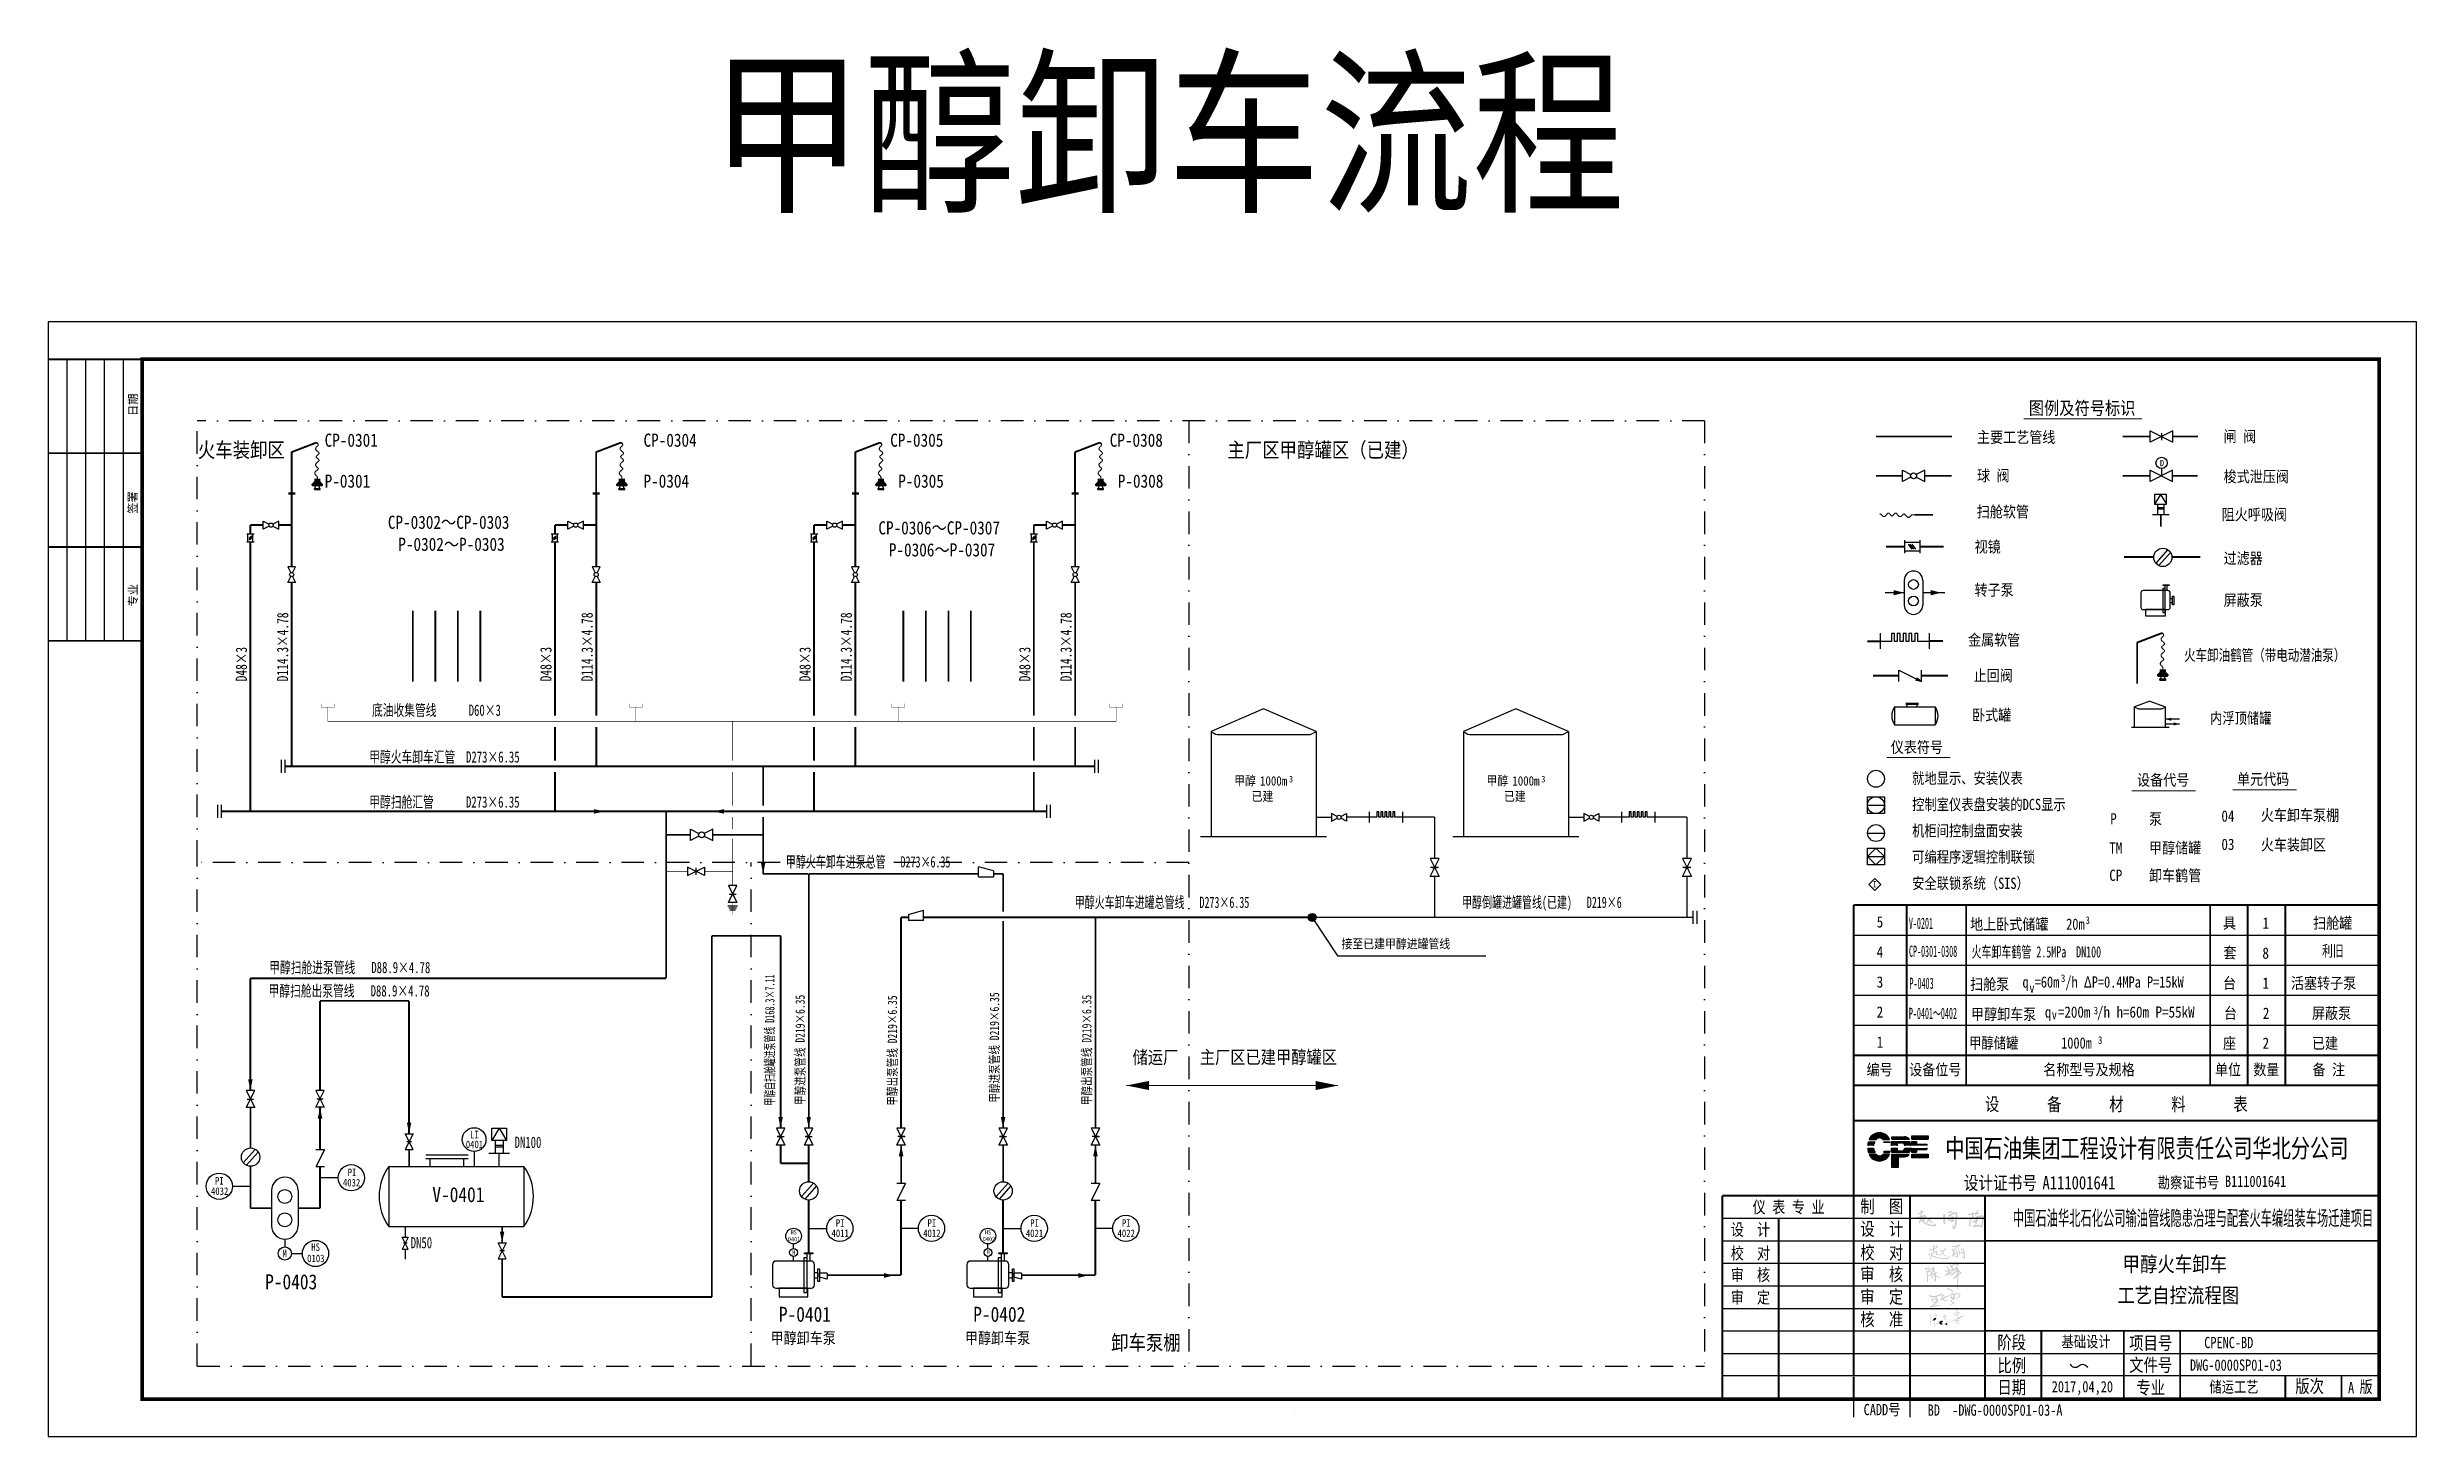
# Model space of a CAD drawing. Header units: millimetres. Extents: x 36820 to 41163, y -3485 to -2358.
# Drawn here: x 38802 to 39433, y -3069 to -2699 of the extents above; entities that cross this region are included whole.
import ezdxf
from ezdxf.enums import TextEntityAlignment as Align

# ---------------------------------------------------------------- set-up
doc = ezdxf.new("R2010")
doc.units = ezdxf.units.MM
doc.header["$LTSCALE"] = 6
doc.linetypes.add('CENTER', pattern=[2, 1.25, -0.25, 0.25, -0.25])
doc.linetypes.add('DASHDOT', pattern=[1, 0.5, -0.25, 0, -0.25])
for name, color, linetype in [('a1', 7, 'Continuous'), ('bc', 7, 'Continuous'), ('BDWG', 7, 'Continuous'), ('BZC', 7, 'Continuous'), ('DEVICE', 4, 'Continuous'), ('MAINLINE', 3, 'Continuous'), ('PUB_TITLE', 4, 'Continuous'), ('SBC', 6, 'Continuous')]:
    doc.layers.add(name, color=color, linetype=linetype)
doc.styles.add('HZ', font='', dxfattribs={"width": 0.8})
doc.styles.add('HZTXT', font='', dxfattribs={"width": 0.8})
doc.styles.add('ST', font='')
doc.styles.get("Standard").update_dxf_attribs({"font": ''})
doc.styles.get('HZ').set_extended_font_data('NSimSun')
doc.styles.get('HZTXT').set_extended_font_data('NSimSun')
doc.styles.get('ST').set_extended_font_data('SimSun')
doc.styles.get('Standard').set_extended_font_data('NSimSun')

msp = doc.modelspace()

# ---------------------------------------------------------------- texts
for s, height, style, width, p in [('甲醇卸车流程', 35, 'ST', 0.85, (38978.58, -2739.071)), ('图例及符号标识', 3.5, 'ST', 0.85, (39329.767, -2796.584)), ('仪表符号', 3, 'ST', 0.85, (39292.989, -2886.646)), ('设备代号', 3, 'ST', 0.85, (39358.597, -2895.39)), ('单元代码', 3, 'ST', 0.85, (39385.234, -2895.174)), ('5', 3, 'ST', 0.85, (39289.227, -2933.21)), ('V-0201', 3, 'ST', 0.5, (39297.81, -2933.566)), ('扫舱罐', 3, 'ST', 0.85, (39405.501, -2933.508, -1.629)), ('4', 3, 'ST', 0.85, (39289.227, -2941.21)), ('CP-0301-0308', 3, 'ST', 0.5, (39297.83, -2941.018)), ('火车卸车鹤管 2.5MPa  DN100', 3, 'ST', 0.65, (39314.486, -2941.181)), ('套', 3, 'ST', 0.85, (39381.603, -2941.402, -1.629)), ('利旧', 3, 'ST', 0.7, (39407.899, -2940.912, -1.629)), ('3', 3, 'ST', 0.85, (39289.227, -2949.21)), ('P-0403', 3, 'ST', 0.5, (39297.968, -2949.566)), ('活塞转子泵', 3, 'ST', 0.85, (39399.6, -2949.508, -1.629)), ('2', 3, 'ST', 0.85, (39289.227, -2957.21)), ('q =200m /h h=60m P=55kW', 3, 'ST', 0.85, (39334.035, -2957.216)), ('台', 3, 'ST', 0.85, (39381.745, -2957.508, -1.629)), ('屏蔽泵', 3, 'ST', 0.85, (39405.197, -2957.508, -1.629)), ('P-0401～0402', 3, 'ST', 0.5, (39297.81, -2957.566)), ('甲醇卸车泵', 3, 'ST', 0.85, (39314.363, -2957.796)), ('v', 2.5, 'ST', 0.8, (39335.877, -2957.631)), ('3', 2, 'ST', 0.85, (39347.059, -2956.301)), ('储运厂', 3.5, 'ST', 0.85, (39090.97, -2969.517)), ('主厂区已建甲醇罐区', 3.5, 'ST', 0.85, (39108.896, -2969.483)), ('1', 3, 'ST', 0.85, (39289.227, -2965.21)), ('甲醇储罐       1000m', 3, 'ST', 0.8, (39313.862, -2965.459)), ('3', 2, 'ST', 0.85, (39348.198, -2964.176)), ('座', 3, 'ST', 0.85, (39381.495, -2965.508, -1.629)), ('2', 3, 'ST', 0.85, (39392.046, -2965.508, -1.629)), ('已建', 3, 'ST', 0.85, (39405.197, -2965.508, -1.629)), ('编号', 3, 'ST', 0.85, (39286.526, -2972.56)), ('设备位号', 3, 'ST', 0.85, (39297.876, -2972.56)), ('名称型号及规格', 3, 'ST', 0.85, (39333.624, -2972.56)), ('单位', 3, 'ST', 0.85, (39379.361, -2972.56)), ('数量', 3, 'ST', 0.85, (39389.574, -2972.56)), ('备 注', 3, 'ST', 0.85, (39405.336, -2972.56)), ('中国石油集团工程设计有限责任公司华北分公司', 4.99996, 'ST', 0.75, (39307.501, -2994.508)), ('V-0401', 4, 'HZ', 0.85, (38904.402, -3006.355)), ('B111001641', 3, 'ST', 0.8, (39382.018, -3002.304)), ('P-0403', 4, 'HZ', 0.85, (38859.856, -3029.576)), ('P-0401', 4, 'HZ', 0.85, (38996.739, -3038.231)), ('P-0402', 4, 'HZ', 0.85, (39048.524, -3038.231)), ('阶段', 3.5, 'ST', 0.8, (39321.366, -3045.476)), ('比例', 3.5, 'ST', 0.8, (39321.415, -3051.632)), ('CADD号', 3, 'ST', 0.8, (39285.761, -3063.12))]:
    msp.add_text(s, height=height, dxfattribs=dict(style=style, width=width)).set_placement(p)
at = {"color": 7, "style": 'ST'}
for s, height, width, p in [('主要工艺管线', 3, 0.85, (39315.96, -2804.078)), ('闸 阀', 3, 0.85, (39381.664, -2803.862)), ('球 阀', 3, 0.85, (39315.96, -2814.293)), ('梭式泄压阀', 3, 0.85, (39381.664, -2814.568)), ('扫舱软管', 3, 0.85, (39315.894, -2823.93)), ('视镜', 3, 0.85, (39315.334, -2833.265)), ('过滤器', 3, 0.85, (39381.664, -2836.34)), ('转子泵', 3, 0.85, (39315.3, -2844.782)), ('屏蔽泵', 3, 0.85, (39381.664, -2847.468)), ('金属软管', 3, 0.85, (39313.563, -2858.07)), ('止回阀', 3, 0.85, (39315.044, -2867.583)), ('卧式罐', 3, 0.85, (39314.647, -2878.082)), ('8', 3, 0.85, (39392.003, -2941.527, -1.629)), ('2', 3, 0.85, (39392.117, -2957.527, -1.629)), ('A111001641', 3.5714, 0.8, (39333.388, -3002.968))]:
    msp.add_text(s, height=height, dxfattribs=dict(at, width=width)).set_placement(p)
at = {"lineweight": -3, "width": 0.85}
for s, height, style, p in [('火车装卸区', 4, 'HZ', (38841.923, -2807.978)), ('主厂区甲醇罐区（已建）', 4, 'HZ', (39116.23, -2807.978)), ('0401', 2, 'HZTXT', (38913.31, -2991.98)), ('4032', 2, 'HZTXT', (38845.417, -3004.422)), ('4032', 2, 'HZTXT', (38880.579, -3002.174)), ('0401', 1.1926, 'HZTXT', (38999.131, -3016.826)), ('4011', 2, 'HZTXT', (39010.759, -3015.655)), ('4012', 2, 'HZTXT', (39035.18, -3015.655)), ('0402', 1.1926, 'HZTXT', (39051.049, -3016.761)), ('4021', 2, 'HZTXT', (39062.544, -3015.655)), ('4022', 2, 'HZTXT', (39086.965, -3015.655)), ('0103', 2, 'HZTXT', (38871.055, -3022.342)), ('卸车泵棚', 4, 'HZ', (39085.26, -3045.793))]:
    msp.add_text(s, height=height, dxfattribs=dict(at, style=style)).set_placement(p)
at = {"color": 0}
for s, height, style, width, p in [('阻火呼吸阀', 3, 'HZ', 0.85, (39381.148, -2824.665)), ('地上卧式储罐', 3, 'ST', 0.85, (39314.113, -2933.796)), ('20m', 3, 'ST', 0.8, (39339.729, -2933.796)), ('3', 2, 'ST', 0.85, (39344.875, -2932.227)), ('具', 3, 'ST', 0.85, (39381.495, -2933.508, -1.629)), ('1', 3, 'ST', 0.85, (39392.046, -2933.508, -1.629)), ('扫舱泵', 3, 'ST', 0.85, (39314.113, -2949.796)), ('q =60m /h ΔP=0.4MPa P=15kW', 3, 'ST', 0.8, (39328.08, -2949.216)), ('3', 2, 'ST', 0.85, (39338.334, -2947.708)), ('台', 3, 'ST', 0.85, (39381.495, -2949.508, -1.629)), ('1', 3, 'ST', 0.85, (39392.046, -2949.508, -1.629)), ('v', 2.5, 'ST', 0.8, (39329.921, -2950.52))]:
    msp.add_text(s, height=height, dxfattribs=dict(at, style=style, width=width)).set_placement(p)
at = {"color": 30}
for s, height, rotation, style, width, p in [('D114.3×4.78', 3, 89.965219, 'HZTXT', 0.75, (38865.985, -2867.631)), ('D114.3×4.78', 3, 89.965219, 'HZTXT', 0.75, (38947.125, -2867.631)), ('D114.3×4.78', 3, 89.965219, 'HZTXT', 0.75, (39016.163, -2867.631)), ('D114.3×4.78', 3, 89.965219, 'HZTXT', 0.75, (39074.717, -2867.631)), ('D48×3', 3, 89.965219, 'HZTXT', 0.75, (38855.01, -2867.631)), ('D48×3', 3, 89.965219, 'HZTXT', 0.75, (38936.15, -2867.631)), ('D48×3', 3, 89.965219, 'HZTXT', 0.75, (39005.188, -2867.631)), ('D48×3', 3, 89.965219, 'HZTXT', 0.75, (39063.743, -2867.631)), ('甲醇火车卸车汇管  D273×6.35', 3, 359.965219, 'HZTXT', 0.7, (38887.601, -2889.245)), ('甲醇扫舱汇管      D273×6.35', 3, 359.965219, 'HZTXT', 0.7, (38887.601, -2901.245)), ('甲醇火车卸车进泵总管   D273×6.35', 3, 359.965219, 'HZTXT', 0.65, (38998.584, -2917.185)), ('甲醇扫舱进泵管线   D88.9×4.78', 3, 359.965219, 'HZTXT', 0.7, (38860.942, -2945.327)), ('甲醇自扫舱罐进泵管线 D168.3×7.11', 2.5, 89.965222, 'ST', 0.6, (38995.531, -2980.631)), ('甲醇扫舱出泵管线   D88.9×4.78', 3, 359.965219, 'HZTXT', 0.7, (38860.76, -2951.547)), ('甲醇进泵管线 D219×6.35', 2.5, 89.965222, 'ST', 0.75, (39003.617, -2980.488)), ('甲醇出泵管线 D219×6.35', 2.5, 89.965222, 'ST', 0.75, (39028.205, -2980.665)), ('甲醇进泵管线 D219×6.35', 2.5, 89.965222, 'ST', 0.75, (39055.402, -2979.849)), ('甲醇出泵管线 D219×6.35', 2.5, 89.965222, 'ST', 0.75, (39079.99, -2980.514)), ('DN100', 3, 359.965219, 'HZTXT', 0.7, (38926.317, -2991.912)), ('DN50', 3, 359.965219, 'HZTXT', 0.7, (38898.627, -3018.649))]:
    msp.add_text(s, height=height, rotation=rotation, dxfattribs=dict(at, style=style, width=width)).set_placement(p)
at = {"color": 7, "style": 'ST', "width": 0.75}
msp.add_text('火车卸油鹤管（带电动潜油泵）', height=3, dxfattribs=at).set_placement((39392.617, -2860.582), align=Align.MIDDLE)
at = {"color": 5, "ltscale": 3, "style": 'HZTXT', "width": 0.7}
msp.add_text('底油收集管线      D60×3', height=3, rotation=359.965219, dxfattribs=at).set_placement((38888.326, -2876.787))
at = {"color": 0}
for s, width, p in [('内浮顶储罐', 0.8, (39378.049, -2878.923)), ('就地显示、安装仪表', 0.8, (39298.674, -2894.91)), ('控制室仪表盘安装的DCS显示', 0.8, (39298.674, -2901.91)), ('P', 0.85, (39351.454, -2905.741)), ('泵', 0.85, (39361.788, -2905.741)), ('04', 0.85, (39381.074, -2905.001)), ('火车卸车泵棚', 0.85, (39391.574, -2904.776)), ('机柜间控制盘面安装', 0.8, (39298.674, -2908.91)), ('甲醇储罐', 0.85, (39361.788, -2913.497)), ('03', 0.85, (39381.074, -2912.531)), ('火车装卸区', 0.85, (39391.574, -2912.658)), ('可编程序逻辑控制联锁', 0.8, (39298.674, -2915.91)), ('TM', 0.85, (39351.202, -2913.497)), ('安全联锁系统（SIS）', 0.8, (39298.674, -2922.91)), ('CP', 0.85, (39351.202, -2920.784)), ('卸车鹤管', 0.85, (39361.795, -2920.825))]:
    msp.add_text(s, height=3, dxfattribs=dict(at, width=width)).set_placement(p)
at = {"color": 6, "style": 'HZTXT', "width": 0.65}
for s, p in [('甲醇火车卸车进罐总管线   D273×6.35', (39075.568, -2927.969)), ('甲醇倒罐进罐管线(已建)   D219×6', (39178.776, -2927.969))]:
    msp.add_text(s, height=3, rotation=359.965219, dxfattribs=at).set_placement(p)
for s, height, style, width, p in [('设', 3.5, 'HZ', 0.8, (39319.984, -2980.226)), ('备', 3.5, 'HZ', 0.8, (39336.535, -2980.226)), ('材', 3.5, 'HZ', 0.8, (39353.086, -2980.226)), ('料', 3.5, 'HZ', 0.8, (39369.637, -2980.226)), ('表', 3.5, 'HZ', 0.8, (39386.188, -2980.226)), ('PI', 2, 'HZTXT', 0.85, (38882.996, -2998.433)), ('PI', 2, 'HZTXT', 0.85, (38847.64, -3000.681)), ('PI', 2, 'HZTXT', 0.85, (39013.073, -3011.914)), ('PI', 2, 'HZTXT', 0.85, (39037.493, -3011.914)), ('PI', 2, 'HZTXT', 0.85, (39064.858, -3011.914)), ('PI', 2, 'HZTXT', 0.85, (39089.279, -3011.914)), ('仪 表 专 业  ', 3.2, 'ST', 0.8, (39267.507, -3007.627)), ('制  图', 3.5, 'ST', 0.8, (39290.587, -3007.459)), ('设  计', 3.2, 'ST', 0.8, (39255.588, -3013.627)), ('设  计', 3.5, 'ST', 0.8, (39290.587, -3013.459)), ('校  对', 3.2, 'ST', 0.8, (39255.588, -3019.898)), ('审  核', 3.2, 'ST', 0.8, (39255.588, -3025.661)), ('校  对', 3.5, 'ST', 0.8, (39290.587, -3019.73)), ('审  核', 3.5, 'ST', 0.8, (39290.587, -3025.492)), ('审  定', 3.2, 'ST', 0.8, (39255.588, -3031.678)), ('审  定', 3.5, 'ST', 0.8, (39290.587, -3031.509)), ('核  准', 3.5, 'ST', 0.8, (39290.587, -3037.509)), ('项目号', 3.5, 'ST', 0.8, (39362.232, -3043.928)), ('文件号', 3.5, 'ST', 0.8, (39362.232, -3049.658)), ('日期', 3.5, 'ST', 0.8, (39325.214, -3055.647)), ('专业', 3.5, 'ST', 0.8, (39362.232, -3055.702))]:
    msp.add_text(s, height=height, dxfattribs=dict(style=style, width=width)).set_placement(p, align=Align.MIDDLE)
at = {"color": 7, "style": 'ST', "width": 0.8}
msp.add_text('设计证书号', height=3.5714, dxfattribs=at).set_placement((39331.93, -3003.014), align=Align.RIGHT)
at = {"style": 'ST'}
for s, height, width, p in [('勘察证书号', 3, 0.8, (39380.478, -3002.639)), ('中国石油华北石化公司输油管线隐患治理与配套火车编组装车场迁建项目 ', 3.99997, 0.55, (39423.035, -3012.587))]:
    msp.add_text(s, height=height, dxfattribs=dict(at, width=width)).set_placement(p, align=Align.RIGHT)
at = {"lineweight": -3, "style": 'HZTXT', "width": 0.85}
for s, height, p in [('HS', 2, (38873.306, -3018.33)), ('HS', 1.1926, (39000.672, -3014.382)), ('HS', 1.1926, (39052.458, -3014.382)), ('M', 2, (38865.027, -3020.057)), ('M', 1.193, (39000.695, -3019.759)), ('M', 1.193, (39052.481, -3019.759))]:
    msp.add_text(s, height=height, dxfattribs=at).set_placement(p, align=Align.MIDDLE)
at = {"color": 0, "lineweight": 13, "style": 'ST', "width": 0.85}
for s, p in [('甲醇火车卸车', (39354.747, -3024.876)), ('工艺自控流程图', (39353.354, -3033.178))]:
    msp.add_text(s, height=4, dxfattribs=at).set_placement(p)
at = {"lineweight": 13, "style": 'HZ', "width": 0.85}
for p in [(38994.517, -3044.067), (39046.303, -3044.067)]:
    msp.add_text('甲醇卸车泵', height=3, dxfattribs=at).set_placement(p)
at = {"style": 'ST', "width": 0.8}
msp.add_text('版次', height=3.5, dxfattribs=at).set_placement((39404.583, -3057.126), align=Align.CENTER)
at = {"color": 0, "style": 'ST', "width": 0.8}
msp.add_text('版', height=3.2, dxfattribs=at).set_placement((39419.613, -3057.126), align=Align.CENTER)
at = {"layer": 'bc', "color": 0, "style": 'HZTXT', "width": 0.8}
for s, height, p in [('CPENC-BD', 3, (39383.031, -3043.761)), ('DWG-0000SP01-03', 2.99998, (39384.939, -3049.761)), ('储运工艺', 3, (39384.417, -3055.518)), ('A', 3, (39415.63, -3055.761)), ('BD  -DWG-0000SP01-03-A', 2.99998, (39320.769, -3061.761))]:
    msp.add_text(s, height=height, dxfattribs=at).set_placement(p, align=Align.MIDDLE)
at = {"layer": 'BDWG', "color": 0, "style": 'ST', "width": 0.8}
for s, p in [('基础设计', (39338.473, -3045.018)), ('2017,04,20', (39335.865, -3057.018))]:
    msp.add_text(s, height=3, rotation=359.999933, dxfattribs=at).set_placement(p)
at = {"layer": 'BZC', "color": 7}
msp.add_text('D', height=1.68, dxfattribs=at).set_placement((39364.68, -2810.314))
at = {"layer": 'DEVICE', "color": 7, "style": 'ST', "width": 0.85}
for s, height, p in [('CP-0301', 3.5, (38875.714, -2805.116)), ('CP-0304', 3.5, (38960.666, -2805.116)), ('CP-0305', 3.5, (39026.392, -2805.116)), ('CP-0308', 3.5, (39084.883, -2805.116)), ('P-0301', 3.5, (38875.714, -2816.021)), ('P-0304', 3.5, (38960.666, -2816.021)), ('P-0305', 3.5, (39028.541, -2816.021)), ('P-0308', 3.5, (39087.031, -2816.021)), ('CP-0302～CP-0303', 3.5, (38892.552, -2826.99)), ('CP-0306～CP-0307', 3.5, (39023.252, -2828.478)), ('P-0302～P-0303', 3.5, (38895.332, -2832.849)), ('P-0306～P-0307', 3.5, (39026.033, -2834.338)), ('已建', 2.5, (39122.7, -2899.484)), ('已建', 2.5, (39189.928, -2899.484)), ('接至已建甲醇进罐管线', 2.5, (39146.63, -2938.777))]:
    msp.add_text(s, height=height, dxfattribs=at).set_placement(p)
at = {"layer": 'DEVICE', "color": 7, "lineweight": 13, "style": 'ST', "width": 0.85}
for s, p in [('甲醇', (39118.037, -2895.328)), ('1000m ', (39124.934, -2895.383)), ('甲醇', (39185.264, -2895.328)), ('1000m ', (39192.161, -2895.383))]:
    msp.add_text(s, height=2.5, dxfattribs=at).set_placement(p)
at = {"layer": 'DEVICE', "color": 0, "lineweight": 13, "style": 'ST', "width": 0.85}
for p in [(39132.627, -2894.537), (39199.854, -2894.537)]:
    msp.add_text('3', height=1.754, dxfattribs=at).set_placement(p)
at = {"layer": 'DEVICE', "color": 0, "lineweight": 13, "width": 0.85}
msp.add_text('I', height=1.75, rotation=359.785368, dxfattribs=at).set_placement((39288.718, -2921.651), align=Align.MIDDLE)
at = {"layer": 'DEVICE', "color": 0, "width": 0.85}
msp.add_text('LI', height=2, dxfattribs=at).set_placement((38914.467, -2989.354))

# ---------------------------------------------------------------- blocks, each defined once
blk = doc.blocks.new('F15')
for p, q in [((-2.5, 1.25), (-0.59, 0.3)), ((-2.5, -1.25), (-2.5, 1.25)), ((2.5, 1.25), (0.59, 0.3)), ((2.5, -1.25), (2.5, 1.25)), ((-0.59, -0.3), (-2.5, -1.25)), ((0.59, -0.3), (2.5, -1.25))]:
    blk.add_line(p, q)
blk.add_circle((0, 0), 0.661)
blk = doc.blocks.new('火车鹤管')
at = {"layer": 'BZC'}
h = blk.add_hatch(dxfattribs=at)
h.set_pattern_fill('ANSI31', color=0, style=0)
h.set_pattern_definition([(45, (-1304.46096, 1370.54145), (-0.088388348, 0.088388348), [])])
h.paths.add_polyline_path([(195.28, 1219.59), (194.22, 1218.53), (197.07, 1218.53), (196.02, 1219.59)])
at = {"color": 0}
for p, q in [((195.28, 1219.59), (194.22, 1218.53)), ((194.22, 1218.53), (197.07, 1218.53)), ((194.86, 1219.89), (196.43, 1219.89)), ((194.86, 1219.59), (196.43, 1219.59)), ((196.02, 1219.59), (197.07, 1218.53)), ((194.46, 1218.22), (196.83, 1218.22)), ((194.86, 1217.46), (196.43, 1217.46)), ((194.86, 1217.15), (194.86, 1217.46)), ((194.86, 1217.15), (196.43, 1217.15)), ((195, 1217.46), (195.28, 1218.22)), ((196.3, 1217.46), (196.02, 1218.22)), ((196.43, 1217.15), (196.43, 1217.46))]:
    blk.add_line(p, q, dxfattribs=at)
blk.add_lwpolyline([(188.82, 1216.22, 0.5, 0.5, 0), (188.82, 1226.99, 0.5, 0.5, -0.310538), (188.95, 1227.18, 0.5, 0.5, 0), (195.18, 1229.57, 0.5, 0.3, -0.526091), (195.86, 1229.1, 0.3, 0.3, 0), (195.86, 1229.11, 0.3, 0.3, -0.236562), (195.66, 1228.71, 0.3, 0.3, 0), (195.66, 1228.71, 0.3, 0.3, 0.031038), (195.47, 1228.55, 0.3, 0.3, 0.108641), (195.23, 1228.19, 0.3, 0.3, 0.20612), (195.25, 1227.8, 0.3, 0.3, 0), (195.25, 1227.79, 0.3, 0.3, 0.076513), (195.34, 1227.66, 0.3, 0.3, 0), (195.46, 1227.53, 0.3, 0.3, 0.032397), (195.51, 1227.49, 0.3, 0.3, 0), (195.71, 1227.32, 0.3, 0.3, 0.001601), (195.71, 1227.31, 0.3, 0.3, 0), (195.9, 1227.16, 0.3, 0.3, -0.038407), (195.95, 1227.11, 0.3, 0.3, 0), (195.99, 1227.06, 0.3, 0.3, -0.119304), (196.1, 1226.86, 0.3, 0.3, 0), (196.1, 1226.88, 0.3, 0.3, -0.149372), (196.09, 1226.76, 0.3, 0.3, 0), (196.07, 1226.71, 0.3, 0.3, -0.088869), (196.04, 1226.64, 0.3, 0.3, 0), (195.95, 1226.54, 0.3, 0.3, -0.040021), (195.93, 1226.52, 0.3, 0.3, 0), (195.79, 1226.4, 0.3, 0.3, -0.012688), (195.78, 1226.39, 0.3, 0.3, 0), (195.62, 1226.27, 0.3, 0.3, 0.008619), (195.62, 1226.26, 0.3, 0.3, 0), (195.48, 1226.14, 0.3, 0.3, 0.037773), (195.46, 1226.12, 0.3, 0.3, 0), (195.38, 1226.04, 0.3, 0.3, 0.245265), (195.34, 1225.86, 0.3, 0.3, 0.138458), (195.47, 1225.62, 0.3, 0.3, 0.017922), (195.48, 1225.61, 0.3, 0.3, 0), (195.62, 1225.5, 0.3, 0.3, 0.008545), (195.62, 1225.49, 0.3, 0.3, 0), (195.78, 1225.36, 0.3, 0.3, -0.012577), (195.79, 1225.36, 0.3, 0.3, 0), (195.93, 1225.23, 0.3, 0.3, -0.039668), (195.95, 1225.21, 0.3, 0.3, 0), (196.04, 1225.11, 0.3, 0.3, -0.088206), (196.07, 1225.05, 0.3, 0.3, 0), (196.09, 1224.99, 0.3, 0.3, -0.149265), (196.1, 1224.87, 0.3, 0.3, 0), (196.09, 1224.83, 0.3, 0.3, -0.120103), (196.04, 1224.74, 0.3, 0.3, 0), (195.94, 1224.63, 0.3, 0.3, -0.038422), (195.92, 1224.61, 0.3, 0.3, 0), (195.71, 1224.44, 0.3, 0.3, 0.002187), (195.71, 1224.44, 0.3, 0.3, 0), (195.49, 1224.26, 0.3, 0.3, 0.033429), (195.47, 1224.24, 0.3, 0.3, 0), (195.31, 1224.06, 0.3, 0.3, 0.077365), (195.27, 1224.01, 0.3, 0.3, 0), (195.2, 1223.84, 0.3, 0.3, 0.131169), (195.18, 1223.74, 0.3, 0.3, 0), (195.19, 1223.57, 0.3, 0.3, 0.128053), (195.23, 1223.48, 0.3, 0.3, 0), (195.39, 1223.24, 0.3, 0.3, 0.077305), (195.43, 1223.19, 0.3, 0.3, 0), (195.75, 1222.94, 0.3, 0.3, -0.142603), (195.91, 1222.71, 0.3, 0.3, 0), (195.88, 1222.79, 0.3, 0.3, -0.149265), (195.89, 1222.68, 0.3, 0.3, 0), (195.88, 1222.63, 0.3, 0.3, -0.120103), (195.83, 1222.55, 0.3, 0.3, 0), (195.73, 1222.43, 0.3, 0.3, -0.038422), (195.71, 1222.41, 0.3, 0.3, 0), (195.51, 1222.24, 0.3, 0.3, 0.002187), (195.5, 1222.24, 0.3, 0.3, 0), (195.28, 1222.06, 0.3, 0.3, 0.033429), (195.26, 1222.04, 0.3, 0.3, 0), (195.1, 1221.86, 0.3, 0.3, 0.077365), (195.06, 1221.81, 0.3, 0.3, 0), (194.99, 1221.64, 0.3, 0.3, 0.131169), (194.97, 1221.54, 0.3, 0.3, 0), (194.98, 1221.37, 0.3, 0.3, 0.128053), (195.02, 1221.28, 0.3, 0.3, 0), (195.18, 1221.04, 0.3, 0.3, 0.077305), (195.22, 1220.99, 0.3, 0.3, 0), (195.46, 1220.81, 0.3, 0.3, -0.230172), (195.65, 1220.42, 0.3, 0.3, 0), (195.65, 1219.89, 0.3, 0.3, 0)], format="xyseb", dxfattribs=at)
for centre, start, end in [((194.46, 1218.47), 167.76812, 269.08538), ((196.83, 1218.47), 270.91462, 12.23188)]:
    blk.add_arc(centre, 0.25, start, end, dxfattribs=at)
blk = doc.blocks.new('hqz')
for p, q in [((-20, -75), (-20, 0)), ((-15, -75), (-15, 0)), ((-10, -75), (-10, 0)), ((-5, -75), (-5, 0))]:
    blk.add_line(p, q)
at = {"const_width": 0.5}
for points in [[(0, 0), (-25, 0)], [(0, -75), (0, 0)], [(0, -25), (-25, -25)], [(0, -50), (-25, -50)], [(-25, -75), (0, -75)]]:
    blk.add_lwpolyline(points, dxfattribs=at)
for s, p in [('日期', (-1.31, -15.13)), ('签署', (-1.4, -41.16)), ('专业', (-1.32, -65.85))]:
    blk.add_text(s, height=2.2, rotation=90).set_placement(p)
blk = doc.blocks.new('F9')
for p, q in [((2.5, 1.25), (-2.5, -1.25)), ((-2.5, 1.25), (2.5, -1.25)), ((-2.5, -1.25), (-2.5, 1.25)), ((2.5, -1.25), (2.5, 1.25))]:
    blk.add_line(p, q)
blk = doc.blocks.new('A$C23A123CB')
for p, q in [((0, 7.21), (0, 2.69)), ((8.56, 7.96), (0.75, 7.96)), ((2.83, 7.96), (1.85, 7.96)), ((7.69, 8.66), (6.92, 8.66)), ((6.92, 8.66), (6.92, 0.98)), ((7.07, 9.56), (7.07, 9.79)), ((7.07, 9.79), (8.93, 9.79)), ((8.93, 9.56), (7.07, 9.56)), ((7.69, 7.96), (7.69, 9.56)), ((7.69, 0.98), (7.69, 8.66)), ((8.33, 7.96), (8.33, 9.56)), ((8.93, 9.79), (8.93, 9.56)), ((9.31, 2.69), (9.31, 7.21)), ((9.31, 5.45), (10.07, 5.45)), ((10.07, 3.43), (10.07, 6.22)), ((10.07, 6.22), (10.41, 6.22)), ((10.41, 6.22), (10.41, 3.43)), ((0.75, 1.94), (8.56, 1.94)), ((7.8, 1.94), (1.47, 1.94)), ((1.47, 1.94), (1.47, 0)), ((6.92, 0.98), (7.69, 0.98)), ((7.8, 0), (7.8, 1.94)), ((9.31, 4.2), (10.07, 4.2)), ((10.41, 3.43), (10.07, 3.43)), ((1.47, 0), (7.8, 0))]:
    blk.add_line(p, q)
for centre, start, end in [((0.75, 7.21), 90, 180), ((8.56, 7.21), 0, 90), ((0.75, 2.69), 180, 270), ((8.56, 2.69), 270, 0)]:
    blk.add_arc(centre, 0.75, start, end)

# ---------------------------------------------------------------- hatches: boundary and pattern name
for points in [[(39291.032, -2990.251, -0.0549609), (39291.143, -2990.51), (39292.787, -2990.51, 0.0224894), (39292.71, -2990.251)], [(39291.255, -2992.799, -0.059964), (39291.113, -2993.095), (39292.667, -2993.095, 0.0258545), (39292.746, -2992.799)]]:
    msp.add_hatch(color=7).paths.add_polyline_path(points)
h = msp.add_hatch(color=256)
h.dxf.hatch_style = 1
h.paths.add_polyline_path([(39301.216, -3009.706), (39301.209, -3009.351), (39301.222, -3009.25), (39301.675, -3008.997), (39301.738, -3008.89), (39301.738, -3008.773), (39301.656, -3008.714), (39301.548, -3008.705), (39301.295, -3008.836), (39301.353, -3008.656), (39301.315, -3008.555), (39301.183, -3008.493), (39301.007, -3008.563), (39300.952, -3008.681), (39300.952, -3009.072), (39300.704, -3009.194), (39300.356, -3009.369), (39300.344, -3009.457), (39300.369, -3009.563), (39300.436, -3009.602), (39300.515, -3009.634), (39300.547, -3009.607), (39300.547, -3009.574), (39300.939, -3009.399), (39300.896, -3009.9), (39300.804, -3010.056), (39300.718, -3010.203), (39299.975, -3010.388), (39299.645, -3010.47), (39299.176, -3010.518), (39299.072, -3010.654), (39299.072, -3010.758), (39299.156, -3010.842), (39299.253, -3010.91), (39299.422, -3010.91), (39300.91, -3010.523), (39300.91, -3010.584), (39300.813, -3010.841), (39300.543, -3011.559), (39300.518, -3011.7), (39300.552, -3011.945), (39300.617, -3012.029), (39300.67, -3012.029), (39300.735, -3011.987), (39300.998, -3011.302), (39301.068, -3011.357), (39301.633, -3011.839), (39302.392, -3012.273), (39303.188, -3012.607), (39303.886, -3012.788), (39304.395, -3012.823), (39304.809, -3012.766), (39304.992, -3012.654), (39305.032, -3012.499), (39304.974, -3012.312), (39304.805, -3012.16), (39304.622, -3012.104), (39304.448, -3012.104), (39304.448, -3012.238), (39304.554, -3012.396), (39304.554, -3012.474), (39304.319, -3012.474), (39303.269, -3012.233), (39302.55, -3011.964), (39301.916, -3011.599), (39301.826, -3011.547), (39302.308, -3010.754), (39302.409, -3010.512), (39302.431, -3010.21), (39302.413, -3010.071), (39302.294, -3010.012), (39302.13, -3010.012), (39302.051, -3010.101), (39302.047, -3010.305), (39301.995, -3010.784), (39301.898, -3011.094), (39301.731, -3011.455), (39301.62, -3011.403), (39301.7, -3011.123), (39301.733, -3010.856), (39301.763, -3010.556), (39301.763, -3010.185), (39302.297, -3009.92), (39302.355, -3009.843), (39302.312, -3009.75), (39302.231, -3009.711), (39302.119, -3009.711), (39301.953, -3009.742), (39301.176, -3010.043), (39301.071, -3010.092), (39301.188, -3009.91)])
h.paths.add_polyline_path([(39301.428, -3010.337), (39301.428, -3010.846), (39301.391, -3011.253), (39301.213, -3011.134), (39301.136, -3011.122), (39301.025, -3011.136), (39301.219, -3010.624), (39301.188, -3010.52), (39301.103, -3010.462), (39301.16, -3010.43)], flags=16)
h.paths.add_polyline_path([(39303.755, -3010.771), (39303.834, -3010.753), (39303.916, -3010.738), (39303.991, -3010.648), (39303.991, -3010.533), (39303.942, -3010.43), (39303.787, -3010.412), (39303.66, -3010.46), (39303.485, -3010.565), (39303.14, -3010.996), (39303.035, -3010.885), (39302.948, -3010.818), (39302.878, -3010.747), (39302.801, -3010.769), (39302.74, -3010.89), (39302.785, -3011.039), (39302.879, -3011.165), (39302.614, -3011.393), (39302.536, -3011.57), (39302.536, -3011.703), (39302.638, -3011.785), (39302.715, -3011.785), (39302.795, -3011.749), (39302.884, -3011.657), (39303.148, -3011.37), (39303.86, -3011.865), (39304.007, -3011.936), (39304.141, -3011.869), (39304.149, -3011.686), (39304.007, -3011.504), (39303.397, -3011.145)], flags=17)
h.paths.add_polyline_path([(39307.427, -3009.719), (39307.364, -3009.569), (39307.258, -3009.508), (39307.131, -3009.545), (39307.003, -3009.601), (39306.951, -3009.729), (39306.999, -3011.64), (39307.157, -3012.052), (39307.308, -3012.213), (39307.458, -3012.213), (39307.566, -3012.081), (39307.568, -3012.005), (39307.507, -3011.906), (39307.405, -3011.593)])
h.paths.add_polyline_path([(39309.308, -3008.89), (39309.238, -3008.735), (39309.099, -3008.658), (39308.894, -3008.654), (39308.839, -3008.819), (39308.307, -3008.974), (39308.171, -3009.091), (39308.167, -3009.238), (39308.296, -3009.321), (39308.508, -3009.28), (39308.759, -3009.17), (39309.084, -3009.114), (39309.234, -3009.114), (39309.308, -3009.013)])
h.paths.add_polyline_path([(39309.696, -3009.548), (39310.034, -3009.415), (39310.307, -3009.457), (39310.358, -3009.57), (39310.213, -3011.251), (39309.957, -3012.978), (39309.862, -3013.017), (39309.747, -3012.925), (39309.367, -3012.52), (39309.184, -3012.52), (39309.59, -3013.41), (39309.721, -3013.495), (39309.858, -3013.495), (39310.189, -3013.338), (39310.382, -3012.924), (39310.684, -3010.782), (39310.768, -3009.563), (39310.702, -3009.239), (39310.49, -3009.095), (39310.194, -3009.021), (39309.787, -3009.021), (39309.283, -3009.289), (39308.451, -3009.82), (39308.359, -3009.964), (39308.335, -3010.093), (39308.418, -3010.205), (39308.564, -3010.205), (39308.728, -3010.155), (39308.956, -3009.959)])
h.paths.add_polyline_path([(39308.648, -3010.942), (39308.648, -3010.552), (39308.553, -3010.505), (39308.404, -3010.527), (39308.307, -3010.619), (39308.257, -3011.035), (39308.242, -3011.281), (39308.293, -3011.414), (39308.417, -3011.417), (39308.555, -3011.394), (39308.647, -3011.217), (39308.657, -3011.104), (39308.664, -3011.037), (39308.73, -3010.957), (39308.715, -3010.954)])
h.paths.add_polyline_path([(39309.738, -3010.432), (39309.67, -3010.278), (39309.499, -3010.157), (39309.312, -3010.157), (39309.136, -3010.273), (39308.985, -3010.391), (39308.819, -3010.697), (39308.77, -3010.787), (39308.762, -3010.893), (39308.73, -3010.957), (39308.898, -3010.989), (39309.282, -3010.558), (39309.402, -3010.532), (39309.419, -3010.61), (39309.389, -3010.669), (39309.076, -3011.064), (39308.856, -3011.224), (39308.79, -3011.328), (39308.79, -3011.477), (39308.894, -3011.548), (39309.098, -3011.548), (39309.527, -3011.548), (39309.802, -3011.46), (39309.89, -3011.323), (39309.89, -3011.158), (39309.818, -3011.086), (39309.697, -3011.086), (39309.384, -3011.141), (39309.626, -3010.911), (39309.738, -3010.804)], flags=17)
h.paths.add_polyline_path([(39316.466, -3009.497), (39316.512, -3009.384), (39316.512, -3009.239), (39316.416, -3009.148), (39316.344, -3009.181), (39316.082, -3009.181), (39316.154, -3008.986), (39316.256, -3008.826), (39316.291, -3008.67), (39316.215, -3008.537), (39315.96, -3008.537), (39315.878, -3008.69), (39315.852, -3009.006), (39315.746, -3009.241), (39314.94, -3009.333), (39314.94, -3009.068), (39314.848, -3008.955), (39314.766, -3008.955), (39314.673, -3009.016), (39314.603, -3009.375), (39313.956, -3009.437), (39313.515, -3009.509), (39313.513, -3009.692), (39313.597, -3009.826), (39313.706, -3009.826), (39313.779, -3009.784), (39314.615, -3009.692), (39314.621, -3009.748), (39314.621, -3010.173), (39314.724, -3010.342), (39314.881, -3010.448), (39315.011, -3010.448), (39315.117, -3010.381), (39315.149, -3010.243), (39315.09, -3010.161), (39314.968, -3010.086), (39314.917, -3010.001), (39314.912, -3009.669), (39315.645, -3009.576), (39315.476, -3009.896), (39315.53, -3010.012), (39315.589, -3010.016), (39315.666, -3009.92), (39315.799, -3009.753), (39315.976, -3009.532), (39316.371, -3009.532)])
h.paths.add_polyline_path([(39314.603, -3010.75), (39314.742, -3010.515), (39314.705, -3010.363), (39314.599, -3010.334), (39314.486, -3010.334), (39314.281, -3010.561), (39314.057, -3011.041), (39313.883, -3011.582), (39313.795, -3012.235), (39313.827, -3012.576), (39314.001, -3012.793), (39314.126, -3012.838), (39314.224, -3012.838), (39314.301, -3012.769), (39314.335, -3012.636), (39314.335, -3012.521), (39314.284, -3012.444), (39314.203, -3012.511), (39314.14, -3012.481), (39314.121, -3012.393), (39314.232, -3011.696), (39314.391, -3011.166)])
h.paths.add_polyline_path([(39316.24, -3011.367), (39316.287, -3011.229), (39316.256, -3011.098), (39316.165, -3011.059), (39315.919, -3011.149), (39315.951, -3010.932), (39316.018, -3010.841), (39315.984, -3010.77), (39315.88, -3010.706), (39315.658, -3010.736), (39315.614, -3010.954), (39315.614, -3011.22), (39315.127, -3011.356), (39314.843, -3011.356), (39314.758, -3011.451), (39314.703, -3011.631), (39314.753, -3011.748), (39314.911, -3011.841), (39315.019, -3011.841), (39315.176, -3011.784), (39315.558, -3011.643), (39315.506, -3012.131), (39315.518, -3012.4), (39315.575, -3012.523), (39315.473, -3012.523), (39315.276, -3012.498), (39315.047, -3012.498), (39314.974, -3012.662), (39314.974, -3012.872), (39315.139, -3013.009), (39315.578, -3013.009), (39316.067, -3012.995), (39316.477, -3012.874), (39316.599, -3012.82), (39316.634, -3012.634), (39316.677, -3012.542), (39316.678, -3012.636), (39316.682, -3012.882), (39317.009, -3013.141), (39317.193, -3013.141), (39317.358, -3012.97), (39317.774, -3010.491), (39317.785, -3010.2), (39317.595, -3009.911), (39317.183, -3009.878), (39316.571, -3009.972), (39315.926, -3010.128), (39315.687, -3010.263), (39315.625, -3010.408), (39315.722, -3010.512), (39315.872, -3010.56), (39316.022, -3010.519), (39316.186, -3010.429), (39317.325, -3010.29), (39317.424, -3010.311), (39317.439, -3010.405), (39317.083, -3012.7), (39317.002, -3012.731), (39316.788, -3012.701), (39316.692, -3012.513), (39316.723, -3012.436), (39316.685, -3012.335), (39316.532, -3012.335), (39316.394, -3012.346), (39316.268, -3012.479), (39316.007, -3012.511), (39315.66, -3012.52), (39315.688, -3012.474), (39315.75, -3012.402), (39315.848, -3012.197), (39315.878, -3011.534), (39315.963, -3011.506), (39316.105, -3011.462)])
h = msp.add_hatch(color=256)
h.dxf.hatch_style = 1
h.paths.add_polyline_path([(39304.362, -3025.606), (39304.459, -3025.554), (39304.459, -3025.679), (39304.395, -3025.846), (39304.297, -3026.098), (39304.131, -3026.3), (39303.846, -3026.422), (39303.725, -3026.422), (39303.725, -3026.495), (39303.806, -3026.572), (39304.005, -3026.572), (39304.188, -3026.572), (39304.305, -3026.475), (39304.46, -3026.28), (39304.614, -3026.02), (39304.675, -3025.777), (39304.652, -3025.595), (39304.605, -3025.508), (39304.584, -3025.47), (39304.629, -3025.446), (39304.691, -3025.413), (39304.711, -3025.558), (39304.738, -3025.934), (39304.766, -3026.388), (39304.805, -3026.868), (39304.804, -3027.1), (39304.792, -3027.116), (39304.774, -3027.104), (39304.717, -3027.023), (39304.632, -3026.903), (39304.527, -3026.754), (39304.478, -3026.619), (39304.43, -3026.572), (39304.413, -3026.583), (39304.395, -3026.671), (39304.418, -3026.843), (39304.48, -3027), (39304.603, -3027.208), (39304.701, -3027.373), (39304.775, -3027.498), (39304.879, -3027.54), (39304.958, -3027.512), (39305.055, -3027.44), (39305.077, -3027.319), (39305.074, -3027.181), (39305.053, -3026.907), (39305.027, -3026.555), (39304.999, -3026.171), (39305.013, -3026.169), (39305.073, -3026.169), (39305.204, -3026.208), (39305.339, -3026.248), (39305.448, -3026.321), (39305.574, -3026.404), (39305.699, -3026.488), (39305.756, -3026.559), (39305.827, -3026.604), (39305.935, -3026.577), (39305.978, -3026.494), (39305.978, -3026.391), (39305.887, -3026.332), (39305.738, -3026.234), (39305.523, -3026.094), (39305.374, -3026.041), (39305.249, -3025.996), (39305.09, -3025.981), (39304.993, -3025.981), (39304.992, -3025.946), (39304.992, -3025.851), (39304.992, -3025.665), (39304.987, -3025.5), (39304.987, -3025.439), (39304.969, -3025.36), (39304.989, -3025.345), (39305.019, -3025.337), (39305.066, -3025.335), (39305.161, -3025.335), (39305.221, -3025.335), (39305.273, -3025.348), (39305.321, -3025.327), (39305.344, -3025.275), (39305.379, -3025.193), (39305.379, -3025.092), (39305.357, -3025.027), (39305.27, -3025.027), (39305.149, -3025.027), (39305.028, -3025.049), (39304.876, -3025.076), (39304.85, -3025.041), (39304.804, -3024.981), (39304.692, -3024.832), (39304.561, -3024.716), (39304.466, -3024.653), (39304.358, -3024.68), (39304.398, -3024.608), (39304.467, -3024.414), (39304.488, -3024.331), (39304.511, -3024.246), (39304.511, -3024.185), (39304.558, -3024.168), (39304.638, -3024.14), (39304.701, -3024.099), (39304.742, -3024.028), (39304.742, -3023.969), (39304.742, -3023.917), (39304.703, -3023.878), (39304.601, -3023.878), (39304.518, -3023.878), (39304.458, -3023.898), (39304.415, -3023.913), (39304.404, -3023.88), (39304.389, -3023.837), (39304.368, -3023.777), (39304.3, -3023.725), (39304.216, -3023.66), (39304.127, -3023.612), (39304.029, -3023.612), (39303.934, -3023.629), (39303.869, -3023.688), (39303.869, -3023.763), (39303.894, -3023.837), (39303.966, -3023.88), (39304.057, -3023.935), (39304.091, -3023.969), (39304.136, -3023.993), (39304.181, -3024.04), (39304.203, -3024.088), (39304.174, -3024.117), (39304.106, -3024.15), (39303.991, -3024.172), (39303.886, -3024.193), (39303.674, -3024.235), (39303.6, -3024.254), (39303.539, -3024.248), (39303.504, -3024.245), (39303.479, -3024.259), (39303.475, -3024.278), (39303.475, -3024.301), (39303.475, -3024.33), (39303.468, -3024.355), (39303.476, -3024.413), (39303.513, -3024.482), (39303.558, -3024.508), (39303.597, -3024.5), (39303.632, -3024.477), (39303.694, -3024.453), (39303.784, -3024.44), (39303.882, -3024.423), (39303.993, -3024.414), (39304.097, -3024.364), (39304.159, -3024.335), (39304.191, -3024.347), (39304.165, -3024.416), (39304.123, -3024.531), (39304.096, -3024.642), (39304.065, -3024.733), (39304.013, -3024.839), (39303.971, -3024.944), (39303.922, -3025.023), (39303.879, -3025.093), (39303.879, -3025.066), (39303.851, -3024.993), (39303.792, -3024.899), (39303.715, -3024.821), (39303.591, -3024.735), (39303.449, -3024.67), (39303.335, -3024.63), (39303.226, -3024.63), (39303.133, -3024.644), (39303.148, -3024.617), (39303.197, -3024.529), (39303.253, -3024.426), (39303.312, -3024.319), (39303.355, -3024.219), (39303.355, -3024.127), (39303.355, -3024.044), (39303.339, -3023.988), (39303.332, -3023.926), (39303.305, -3023.872), (39303.283, -3023.83), (39303.216, -3023.825), (39303.131, -3023.818), (39303.039, -3023.81), (39302.908, -3023.799), (39302.791, -3023.829), (39302.63, -3023.892), (39302.538, -3023.933), (39302.486, -3023.981), (39302.43, -3024.017), (39302.389, -3024.044), (39302.374, -3024.03), (39302.354, -3023.971), (39302.263, -3023.926), (39302.166, -3023.877), (39302.043, -3023.899), (39301.955, -3023.99), (39301.998, -3024.133), (39302.07, -3024.193), (39302.166, -3024.178), (39302.262, -3024.247), (39302.418, -3024.359), (39302.535, -3025.174), (39302.611, -3025.93), (39302.644, -3026.589), (39302.66, -3027.423), (39302.66, -3027.561), (39302.754, -3027.617), (39302.848, -3027.617), (39302.93, -3027.473), (39302.93, -3027.323), (39302.923, -3026.686), (39302.878, -3026.189), (39302.856, -3025.896), (39302.874, -3025.897), (39302.931, -3025.973), (39303.019, -3026.039), (39303.152, -3026.083), (39303.294, -3026.1), (39303.445, -3026.048), (39303.599, -3025.929), (39303.619, -3025.96), (39303.711, -3025.96), (39303.85, -3025.885), (39304.085, -3025.757)])
h.paths.add_polyline_path([(39302.702, -3024.926), (39302.675, -3024.702), (39302.643, -3024.447), (39302.628, -3024.291), (39302.571, -3024.222), (39302.687, -3024.14), (39302.86, -3024.084), (39303.041, -3024.057), (39303.142, -3024.067), (39303.161, -3024.155), (39303.091, -3024.301), (39303.023, -3024.448), (39302.898, -3024.63), (39302.758, -3024.867), (39302.736, -3024.905)], flags=16)
h.paths.add_polyline_path([(39303.911, -3025.557), (39303.966, -3025.453), (39304.095, -3025.214), (39304.213, -3024.994), (39304.291, -3024.849), (39304.327, -3024.911), (39304.417, -3024.969), (39304.547, -3025.052), (39304.641, -3025.197), (39304.569, -3025.244), (39304.345, -3025.39), (39304.065, -3025.498)], flags=16)
h.paths.add_polyline_path([(39303.678, -3025.437), (39303.711, -3025.248), (39303.662, -3025.074), (39303.552, -3024.938), (39303.435, -3024.878), (39303.298, -3024.848), (39303.144, -3024.876), (39303.031, -3024.932), (39302.907, -3025.034), (39302.772, -3025.175), (39302.772, -3025.273), (39302.802, -3025.456), (39302.823, -3025.584), (39302.867, -3025.728), (39302.935, -3025.812), (39303.066, -3025.87), (39303.198, -3025.896), (39303.336, -3025.845), (39303.475, -3025.721), (39303.577, -3025.593)], flags=16)
h.paths.add_polyline_path([(39308.435, -3024.038), (39308.374, -3023.847), (39308.258, -3023.697), (39308.06, -3023.54), (39307.862, -3023.526), (39307.752, -3023.608), (39307.733, -3023.713), (39307.857, -3023.79), (39308.041, -3023.885), (39308.178, -3024.03), (39308.228, -3024.246), (39308.197, -3024.455), (39308.147, -3024.578), (39307.911, -3024.64), (39307.71, -3024.64), (39307.579, -3024.609), (39307.475, -3024.543), (39307.347, -3024.594), (39307.281, -3024.729), (39307.359, -3024.814), (39307.509, -3024.852), (39307.784, -3024.887), (39308.123, -3024.848), (39308.386, -3024.76), (39308.507, -3024.706), (39308.393, -3024.89), (39308.253, -3025.048), (39307.826, -3025.39), (39307.469, -3025.793), (39307.358, -3025.919), (39307.385, -3026.072), (39307.442, -3026.104), (39307.512, -3026.104), (39307.643, -3026.02), (39307.819, -3025.814), (39308.071, -3025.583), (39308.272, -3025.369), (39308.366, -3025.324), (39308.294, -3025.471), (39308.197, -3025.718), (39308.153, -3025.889), (39308.023, -3026.017), (39308.076, -3026.017), (39308.179, -3026.006), (39308.333, -3025.9), (39308.397, -3025.692), (39308.477, -3025.505), (39308.571, -3025.39), (39308.604, -3025.379), (39308.624, -3025.407), (39308.62, -3025.539), (39308.653, -3025.602), (39308.716, -3025.661), (39308.797, -3025.675), (39309, -3025.458), (39309.166, -3025.218), (39309.313, -3024.887), (39309.35, -3024.795), (39309.359, -3024.762), (39309.379, -3024.816), (39309.415, -3024.825), (39309.49, -3024.785), (39309.822, -3024.523), (39310.271, -3024.234), (39310.466, -3024.109), (39310.513, -3024.118), (39310.543, -3024.184), (39310.364, -3024.393), (39309.846, -3025.014), (39308.999, -3025.814), (39308.965, -3025.94), (39309.037, -3026.002), (39309.279, -3025.888), (39310.066, -3025.23), (39310.611, -3024.966), (39310.676, -3024.983), (39310.676, -3025.234), (39310.697, -3025.349), (39310.437, -3025.73), (39309.877, -3026.274), (39309.625, -3026.518), (39309.625, -3026.696), (39309.763, -3026.761), (39310.006, -3026.761), (39310.388, -3026.412), (39310.713, -3026.114), (39310.702, -3027.366), (39310.702, -3028.768), (39310.764, -3029.655), (39310.776, -3029.678), (39310.887, -3029.678), (39310.887, -3029.415), (39310.882, -3028.785), (39310.959, -3027.55), (39310.981, -3025.96), (39310.992, -3025.851), (39311.585, -3025.461), (39311.811, -3025.323), (39311.838, -3025.164), (39311.637, -3024.927), (39311.25, -3024.603), (39311.022, -3024.278), (39310.87, -3024.12), (39311.001, -3023.954), (39310.932, -3023.857), (39310.773, -3023.816), (39310.711, -3023.781), (39310.6, -3023.74), (39310.51, -3023.809), (39311.181, -3023.008), (39311.208, -3022.842), (39311.084, -3022.738), (39310.773, -3022.725), (39310.31, -3022.766), (39310.034, -3022.863), (39309.599, -3022.946), (39309.246, -3023.056), (39309.198, -3023.114), (39309.198, -3023.27), (39309.032, -3023.111), (39308.839, -3023.028), (39308.742, -3023.063), (39308.707, -3023.194), (39308.742, -3023.353), (39308.935, -3023.498), (39309.08, -3023.698), (39309.191, -3024.023), (39309.221, -3024.274), (39309.133, -3024.727), (39309.022, -3024.981), (39308.845, -3025.312), (39308.735, -3025.18), (39308.651, -3025.065), (39308.559, -3025.038), (39308.647, -3024.87), (39308.715, -3024.768), (39308.961, -3024.577), (39308.961, -3024.475), (39309.036, -3024.441), (39309.036, -3024.297), (39308.92, -3024.243), (39308.776, -3024.249), (39308.578, -3024.345), (39308.428, -3024.475), (39308.456, -3024.256)])
h.paths.add_polyline_path([(39309.438, -3024.127), (39309.564, -3024.249), (39309.564, -3024.333), (39309.51, -3024.422), (39309.426, -3024.476), (39309.459, -3024.354), (39309.459, -3024.237)], flags=16)
h.paths.add_polyline_path([(39309.295, -3023.428), (39309.402, -3023.432), (39309.432, -3023.398), (39309.416, -3023.34), (39309.591, -3023.236), (39309.957, -3023.141), (39310.357, -3023.038), (39310.723, -3022.98), (39310.918, -3023.003), (39310.921, -3023.043), (39310.463, -3023.545), (39310.061, -3023.986), (39309.724, -3024.234), (39309.717, -3024.199), (39309.614, -3023.948), (39309.45, -3023.644)], flags=16)
h.paths.add_polyline_path([(39310.224, -3024.906), (39310.369, -3024.695), (39310.567, -3024.537), (39310.642, -3024.72), (39310.629, -3024.783), (39310.514, -3024.783)], flags=16)
h.paths.add_polyline_path([(39310.955, -3024.624), (39311.019, -3024.694), (39311.043, -3024.761), (39311.043, -3024.809), (39311.007, -3024.769), (39310.958, -3024.714)], flags=16)
h.paths.add_polyline_path([(39310.172, -3026.232), (39310.288, -3026.127), (39310.507, -3025.929), (39310.658, -3025.758), (39310.691, -3025.788), (39310.688, -3025.83), (39310.633, -3025.911), (39310.437, -3026.079), (39310.142, -3026.332), (39310.087, -3026.332)], flags=16)
h.paths.add_polyline_path([(39311.056, -3025.322), (39311.148, -3025.16), (39311.223, -3025.03), (39311.216, -3024.921), (39311.323, -3024.966), (39311.367, -3025.012), (39311.45, -3025.098), (39311.51, -3025.19), (39311.51, -3025.243), (39311.453, -3025.28), (39311.231, -3025.423), (39311.042, -3025.586), (39310.992, -3025.586), (39310.992, -3025.496), (39311.014, -3025.459)], flags=16)
h = msp.add_hatch(color=256)
h.dxf.hatch_style = 1
h.paths.add_polyline_path([(39304.409, -3017.808), (39304.31, -3017.82), (39304.227, -3018.108), (39304.254, -3018.498), (39304.265, -3018.823), (39304.076, -3018.934), (39303.856, -3019.012), (39303.709, -3019.051), (39303.609, -3019.078), (39303.546, -3019.044), (39303.527, -3018.913), (39303.527, -3018.868), (39303.551, -3018.842), (39303.653, -3018.794), (39303.692, -3018.776), (39303.707, -3018.756), (39303.65, -3018.738), (39303.568, -3018.736), (39303.512, -3018.743), (39303.332, -3018.83), (39303.266, -3019.106), (39303.31, -3019.239), (39303.459, -3019.304), (39303.7, -3019.302), (39304.058, -3019.207), (39304.271, -3019.114), (39304.28, -3019.615), (39304.307, -3019.678), (39304.373, -3019.688), (39304.407, -3019.688), (39304.494, -3019.652), (39304.51, -3019.601), (39304.501, -3019.494), (39304.501, -3018.974), (39304.922, -3018.749), (39305.271, -3018.514), (39305.482, -3018.285), (39305.524, -3018.054), (39305.468, -3017.998), (39305.043, -3017.998), (39304.816, -3018.054), (39304.744, -3018.054), (39304.612, -3018.015), (39304.524, -3017.943), (39304.481, -3017.844)])
h.paths.add_polyline_path([(39304.607, -3018.11), (39304.638, -3018.13), (39304.7, -3018.171), (39304.977, -3018.207), (39305.203, -3018.208), (39305.203, -3018.244), (39305.055, -3018.397), (39304.49, -3018.749), (39304.49, -3018.715), (39304.49, -3018.242), (39304.516, -3018.142), (39304.563, -3018.11)], flags=16)
h.paths.add_polyline_path([(39305.139, -3019.34), (39305.05, -3019.376), (39304.992, -3019.459), (39304.919, -3019.481), (39304.854, -3019.507), (39304.782, -3019.53), (39304.454, -3019.702), (39303.834, -3019.981), (39302.959, -3020.333), (39302.93, -3020.409), (39303.014, -3020.586), (39303.075, -3020.586), (39303.134, -3020.532), (39303.371, -3020.419), (39303.693, -3020.265), (39303.668, -3020.552), (39303.648, -3020.633), (39303.465, -3021.432), (39303.42, -3021.474), (39303.385, -3021.562), (39303.41, -3021.661), (39303.495, -3021.661), (39303.585, -3021.621), (39303.681, -3021.43), (39303.866, -3020.629), (39304.499, -3020.975), (39304.984, -3021.181), (39305.56, -3021.331), (39306.247, -3021.44), (39307.015, -3021.465), (39307.446, -3021.491), (39308.057, -3021.504), (39308.167, -3021.488), (39308.343, -3021.403), (39308.59, -3021.109), (39308.675, -3020.929), (39308.693, -3020.744), (39308.64, -3020.689), (39308.589, -3020.7), (39308.293, -3021.079), (39308.055, -3021.266), (39307.969, -3021.28), (39307.257, -3021.238), (39306.211, -3021.192), (39305.539, -3021.097), (39305.052, -3020.931), (39304.522, -3020.727), (39304.032, -3020.464), (39303.91, -3020.447), (39303.943, -3020.15), (39304.474, -3019.927), (39305.019, -3019.652), (39305.066, -3019.668), (39304.948, -3019.999), (39304.921, -3020.147), (39304.991, -3020.296), (39305.074, -3020.413), (39305.167, -3020.413), (39305.586, -3020.413), (39305.631, -3020.436), (39305.686, -3020.436), (39305.757, -3020.391), (39305.775, -3020.302), (39305.775, -3020.176), (39305.69, -3020.141), (39305.597, -3020.141), (39305.475, -3020.205), (39305.332, -3020.205), (39305.2, -3020.205), (39305.172, -3020.127), (39305.203, -3020.012), (39305.307, -3019.633), (39305.336, -3019.44), (39305.239, -3019.34)])
h.paths.add_polyline_path([(39307.417, -3018.64), (39307.321, -3018.703), (39306.788, -3019.566), (39306.527, -3019.313), (39306.396, -3019.183), (39306.167, -3019.127), (39306.085, -3019.127), (39306.041, -3019.174), (39306.037, -3019.281), (39306.1, -3019.378), (39306.135, -3019.39), (39306.171, -3019.366), (39306.235, -3019.369), (39306.649, -3019.737), (39306.037, -3020.446), (39305.936, -3020.501), (39305.909, -3020.556), (39306.002, -3020.601), (39306.225, -3020.553), (39306.631, -3020.135), (39306.776, -3019.926), (39306.923, -3020.244), (39307.209, -3020.562), (39307.515, -3020.745), (39307.57, -3020.77), (39307.794, -3020.77), (39307.817, -3020.731), (39307.76, -3020.659), (39307.641, -3020.636), (39307.405, -3020.497), (39307.233, -3020.304), (39307.026, -3019.983), (39306.926, -3019.767), (39307.209, -3019.4), (39307.38, -3019.15), (39307.538, -3019.077), (39307.637, -3018.93), (39307.637, -3018.752), (39307.535, -3018.64)])
h.paths.add_polyline_path([(39311.412, -3017.568), (39311.329, -3017.656), (39310.866, -3017.823), (39309.993, -3018.043), (39309.652, -3018.097), (39309.498, -3018.097), (39309.407, -3018.028), (39309.339, -3018.028), (39309.254, -3018.068), (39309.264, -3018.178), (39309.36, -3018.287), (39309.519, -3018.32), (39309.834, -3018.297), (39310.157, -3018.251), (39310.577, -3018.129), (39310.859, -3018.047), (39310.842, -3018.084), (39310.46, -3018.339), (39309.714, -3018.792), (39309.533, -3018.902), (39309.451, -3018.855), (39309.356, -3018.855), (39309.262, -3018.914), (39309.203, -3019.028), (39309.262, -3019.134), (39309.329, -3019.182), (39309.516, -3019.17), (39309.609, -3019.481), (39309.609, -3019.683), (39309.556, -3019.857), (39309.469, -3020.142), (39309.412, -3020.389), (39309.412, -3020.785), (39309.444, -3020.91), (39309.547, -3020.91), (39309.668, -3020.86), (39309.723, -3020.763), (39309.734, -3020.66), (39309.759, -3020.435), (39309.796, -3020.382), (39309.867, -3020.531), (39309.977, -3020.663), (39310.152, -3020.872), (39310.393, -3021.044), (39310.472, -3021.071), (39310.598, -3021.019), (39310.794, -3020.939), (39310.87, -3020.786), (39310.87, -3020.226), (39310.828, -3019.732), (39310.593, -3019.358), (39310.405, -3019.214), (39310.207, -3019.214), (39309.972, -3019.313), (39309.812, -3019.477), (39309.812, -3019.309), (39309.763, -3019.201), (39309.676, -3019.055), (39309.71, -3019.034), (39310.25, -3018.725), (39310.749, -3018.384), (39311.432, -3017.919), (39311.643, -3017.695), (39311.648, -3017.62), (39311.52, -3017.568)])
h.paths.add_polyline_path([(39310.323, -3019.44), (39310.417, -3019.533), (39310.52, -3019.687), (39310.564, -3019.84), (39310.564, -3019.911), (39310.248, -3019.911), (39310.112, -3019.927), (39309.994, -3019.962), (39309.871, -3020), (39309.875, -3019.793), (39309.922, -3019.694), (39310.082, -3019.491), (39310.252, -3019.44)], flags=16)
h.paths.add_polyline_path([(39310.621, -3020.053), (39310.646, -3020.446), (39310.616, -3020.787), (39310.584, -3020.811), (39310.465, -3020.811), (39310.366, -3020.795), (39310.066, -3020.525), (39309.941, -3020.381), (39309.918, -3020.293), (39310.012, -3020.269), (39310.093, -3020.177), (39310.226, -3020.139), (39310.416, -3020.111)], flags=16)
h.paths.add_polyline_path([(39311.119, -3019.177), (39311.052, -3019.197), (39311.009, -3019.328), (39311.132, -3019.67), (39311.199, -3019.853), (39311.225, -3020.247), (39311.201, -3020.457), (39311.241, -3020.521), (39311.289, -3020.548), (39311.377, -3020.548), (39311.438, -3020.5), (39311.459, -3020.436), (39311.438, -3019.878), (39311.401, -3019.626), (39311.302, -3019.312), (39311.209, -3019.211)], flags=17)
h.paths.add_polyline_path([(39312.05, -3018.696), (39311.93, -3018.721), (39311.719, -3018.862), (39311.622, -3019.088), (39311.554, -3019.183), (39311.572, -3019.225), (39311.626, -3019.242), (39311.742, -3019.173), (39311.83, -3019.121), (39311.859, -3019.052), (39311.915, -3019.002), (39312.032, -3018.973), (39312.142, -3019), (39312.225, -3019.094), (39312.31, -3019.379), (39312.367, -3019.754), (39312.239, -3019.702), (39312.044, -3019.679), (39311.905, -3019.663), (39311.788, -3019.692), (39311.663, -3019.762), (39311.578, -3019.871), (39311.615, -3019.987), (39311.724, -3020.189), (39311.782, -3020.234), (39311.837, -3020.234), (39311.866, -3020.209), (39311.867, -3020.16), (39311.826, -3020.055), (39311.847, -3020.023), (39312.088, -3019.926), (39312.388, -3019.926), (39312.491, -3020.804), (39312.509, -3021.129), (39312.248, -3020.928), (39312.058, -3020.723), (39311.953, -3020.582), (39311.908, -3020.582), (39311.893, -3020.611), (39311.921, -3020.764), (39312.028, -3021.008), (39312.266, -3021.253), (39312.527, -3021.44), (39312.628, -3021.44), (39312.735, -3021.37), (39312.762, -3021.276), (39312.723, -3020.635), (39312.628, -3019.604), (39312.527, -3019.146), (39312.379, -3018.86), (39312.241, -3018.755)])
h = msp.add_hatch(color=7)
h.paths.add_polyline_path([(39305.209, -3031.628), (39305.292, -3031.541), (39305.699, -3031.391), (39306.077, -3031.252), (39306.536, -3030.983), (39306.536, -3031.048), (39306.536, -3031.287), (39306.536, -3031.577), (39306.627, -3031.689), (39306.693, -3031.971), (39306.182, -3032.218), (39306.182, -3032.322), (39306.182, -3032.448), (39306.329, -3032.544), (39306.517, -3032.464), (39306.841, -3032.214), (39306.918, -3032.314), (39307.135, -3032.595), (39307.485, -3032.714), (39307.863, -3032.714), (39308.009, -3032.714), (39308.129, -3032.569), (39308.272, -3032.395), (39308.084, -3032.448), (39307.803, -3032.526), (39307.502, -3032.474), (39307.257, -3032.348), (39307.12, -3032.142), (39307.072, -3032.024), (39307.604, -3031.807), (39307.88, -3031.876), (39308.007, -3031.876), (39308.007, -3031.807), (39307.768, -3031.729), (39307.842, -3031.633), (39308.024, -3031.633), (39308.294, -3031.477), (39308.903, -3031.26), (39309.712, -3031.056), (39309.712, -3031.144), (39309.666, -3031.361), (39309.666, -3031.507), (39309.666, -3031.681), (39309.621, -3031.777), (39309.491, -3031.716), (39309.344, -3031.62), (39309.183, -3031.62), (39309.127, -3031.469), (39309.078, -3031.383), (39308.99, -3031.383), (39308.819, -3031.383), (39308.819, -3031.482), (39308.819, -3031.633), (39308.819, -3031.755), (39308.91, -3031.855), (39309.001, -3031.855), (39309.053, -3031.907), (39309.298, -3032.205), (39309.218, -3032.271), (39308.966, -3032.478), (39308.913, -3032.686), (39309.018, -3032.885), (39309.257, -3033.081), (39309.544, -3033.145), (39309.495, -3033.25), (39308.332, -3033.96), (39309.903, -3033.348), (39310.121, -3033.228), (39310.063, -3033.123), (39309.897, -3033.064), (39309.404, -3032.89), (39309.172, -3032.759), (39309.172, -3032.642), (39309.292, -3032.519), (39309.481, -3032.325), (39309.78, -3032.392), (39309.873, -3032.266), (39310.058, -3032.012), (39310.391, -3032.012), (39310.776, -3031.908), (39311.13, -3031.747), (39311.382, -3031.548), (39311.497, -3031.404), (39311.546, -3031.119), (39311.483, -3030.93), (39311.298, -3030.757), (39311.025, -3030.622), (39310.804, -3030.622), (39310.552, -3030.622), (39310.024, -3030.702), (39309.519, -3030.841), (39309.123, -3030.95), (39309.123, -3030.871), (39309.397, -3030.637), (39309.579, -3030.409), (39309.656, -3030.18), (39309.593, -3029.981), (39309.47, -3029.892), (39309.076, -3029.607), (39308.493, -3029.353), (39308.231, -3029.239), (39308.038, -3029.239), (39308.038, -3029.393), (39308.15, -3029.643), (39308.549, -3029.718), (39309.008, -3029.912), (39309.397, -3030.18), (39309.397, -3030.359), (39309.295, -3030.548), (39308.97, -3030.874), (39309.022, -3030.97), (39308.892, -3031.04), (39307.604, -3031.535), (39307.486, -3031.535), (39307.408, -3031.439), (39307.304, -3031.311), (39306.949, -3031.066), (39306.781, -3030.95), (39306.662, -3030.95), (39306.602, -3031), (39306.602, -3030.914), (39306.602, -3030.808), (39306.532, -3030.749), (39306.329, -3030.749), (39306.179, -3030.821), (39305.394, -3031.199), (39304.859, -3031.389), (39304.614, -3031.389), (39304.243, -3031.389), (39303.927, -3031.345), (39303.574, -3031.217), (39303.388, -3031.106), (39303.29, -3031.085), (39303.196, -3031.186), (39303.196, -3031.379), (39303.479, -3031.553), (39303.966, -3031.722), (39304.474, -3031.722), (39304.911, -3031.638), (39304.985, -3031.648), (39304.932, -3032.03), (39304.6, -3032.03), (39304.292, -3032.03), (39303.819, -3032.229), (39303.819, -3032.382), (39303.875, -3032.615), (39304.705, -3033.331), (39304.705, -3033.379), (39304.011, -3033.864), (39303.486, -3034.063), (39303.406, -3034.146), (39303.406, -3034.345), (39303.672, -3034.345), (39304.778, -3034.166), (39305.31, -3034.08), (39306.028, -3033.975), (39306.504, -3033.785), (39305.181, -3033.846), (39304.516, -3033.962), (39304.288, -3033.962), (39304.512, -3033.848), (39304.925, -3033.477), (39305.436, -3033.018), (39305.601, -3032.763), (39305.675, -3032.503), (39305.675, -3032.294), (39305.528, -3032.131), (39305.321, -3032.088), (39305.209, -3031.992)])
h.paths.add_polyline_path([(39304.906, -3032.275), (39304.915, -3032.357), (39304.969, -3032.86), (39304.969, -3033.091), (39304.887, -3033.194), (39304.757, -3033.091), (39304.439, -3032.837), (39304.141, -3032.534), (39304.194, -3032.405), (39304.285, -3032.332), (39304.6, -3032.275)], flags=16)
h.paths.add_polyline_path([(39305.195, -3032.327), (39305.275, -3032.327), (39305.44, -3032.39), (39305.44, -3032.473), (39305.38, -3032.607), (39305.303, -3032.779), (39305.195, -3032.855)], flags=16)
h.paths.add_polyline_path([(39306.82, -3031.411), (39306.868, -3031.269), (39306.928, -3031.308), (39307.303, -3031.553), (39307.303, -3031.626), (39307.257, -3031.712), (39306.956, -3031.852)], flags=16)
h.paths.add_polyline_path([(39309.197, -3031.943), (39309.329, -3031.858), (39309.393, -3031.924), (39309.393, -3032.07), (39309.393, -3032.146)], flags=16)
h.paths.add_polyline_path([(39309.971, -3031.018), (39310.268, -3030.934), (39310.79, -3030.874), (39310.972, -3030.874), (39311.182, -3030.94), (39311.277, -3031.101), (39311.277, -3031.298), (39311.214, -3031.471), (39310.927, -3031.661), (39310.37, -3031.87), (39309.971, -3031.936)], flags=16)
h = msp.add_hatch(color=256)
h.paths.add_polyline_path([(39303.526, -3037.571), (39303.427, -3037.662), (39303.452, -3037.824), (39303.534, -3038.103), (39303.558, -3038.371), (39303.494, -3038.749), (39303.452, -3039.173), (39303.49, -3039.247), (39303.567, -3039.251), (39303.639, -3039.179), (39303.637, -3038.852), (39303.66, -3038.564), (39303.709, -3038.469), (39303.669, -3038.065), (39303.628, -3037.85), (39303.611, -3037.805), (39303.597, -3037.755), (39303.624, -3037.706), (39303.711, -3037.616), (39303.724, -3037.543), (39303.781, -3037.265), (39303.774, -3036.998), (39303.708, -3036.706), (39303.568, -3036.438), (39303.484, -3036.265), (39303.357, -3036.222), (39303.345, -3036.373), (39303.481, -3036.633), (39303.561, -3036.645), (39303.649, -3036.926), (39303.656, -3037.35)])
h.paths.add_polyline_path([(39305.114, -3037.391), (39304.929, -3037.382), (39304.707, -3037.386), (39305.209, -3036.777), (39305.332, -3036.355), (39305.278, -3036.294), (39305.185, -3036.355), (39305.117, -3036.406), (39304.928, -3036.45), (39304.831, -3036.329), (39304.826, -3036.083), (39304.763, -3036.062), (39304.717, -3036.065), (39304.676, -3036.1), (39304.645, -3036.295), (39304.631, -3036.402), (39304.62, -3036.486), (39304.565, -3036.571), (39304.54, -3036.704), (39304.647, -3036.702), (39304.703, -3036.594), (39304.721, -3036.507), (39304.769, -3036.486), (39304.807, -3036.548), (39304.868, -3036.589), (39304.948, -3036.612), (39305, -3036.59), (39305.093, -3036.558), (39305.093, -3036.614), (39304.775, -3037.057), (39304.304, -3037.626), (39304.016, -3037.876), (39303.847, -3037.973), (39303.824, -3038.027), (39303.859, -3038.101), (39303.935, -3038.113), (39304.191, -3037.989), (39304.669, -3037.746), (39304.686, -3037.832), (39304.673, -3039.176), (39304.704, -3039.354), (39304.762, -3039.357), (39304.905, -3039.248), (39305.198, -3038.837), (39305.407, -3038.493), (39305.454, -3038.509), (39305.623, -3038.647), (39305.758, -3038.706), (39305.872, -3038.66), (39305.893, -3038.601), (39305.835, -3038.574), (39305.74, -3038.578), (39305.616, -3038.494), (39305.512, -3038.354), (39305.399, -3038.245), (39305.332, -3038.258), (39305.286, -3038.467), (39305.157, -3038.644), (39304.885, -3039.029), (39304.796, -3039.182), (39304.807, -3039.007), (39304.811, -3037.68), (39305.12, -3037.53), (39305.34, -3037.512), (39305.532, -3037.487), (39305.623, -3037.316), (39305.488, -3037.277), (39305.36, -3037.319)])
h.paths.add_polyline_path([(39305.003, -3037.472), (39304.822, -3037.564), (39304.83, -3037.432), (39304.885, -3037.433)], flags=16)
h.paths.add_polyline_path([(39304.684, -3037.474), (39304.687, -3037.649), (39304.577, -3037.661), (39304.416, -3037.753), (39304.397, -3037.694), (39304.649, -3037.473)], flags=16)
h.paths.add_polyline_path([(39307.441, -3036.817), (39307.485, -3036.819), (39307.623, -3036.817), (39307.774, -3036.857), (39307.839, -3036.825), (39307.803, -3036.742), (39307.663, -3036.624), (39307.428, -3036.348), (39307.382, -3036.259), (39307.283, -3036.265), (39307.267, -3036.647), (39307.239, -3036.688), (39307.142, -3036.686), (39306.887, -3036.781), (39306.912, -3036.982), (39306.936, -3037.159), (39306.994, -3037.184), (39307.02, -3037.134), (39307.053, -3037.089), (39307.057, -3037.046), (39307.051, -3036.994), (39307.04, -3036.946), (39307.063, -3036.868), (39307.145, -3036.839), (39307.277, -3036.827), (39307.29, -3036.891), (39307.3, -3037.171), (39307.335, -3037.421), (39307.216, -3037.426), (39307.133, -3037.466), (39307.066, -3037.562), (39307.07, -3037.649), (39307.177, -3037.75), (39307.307, -3037.702), (39307.39, -3037.555), (39307.482, -3037.53), (39307.804, -3037.495), (39307.847, -3037.522), (39307.777, -3037.558), (39307.761, -3037.606), (39307.835, -3037.616), (39307.877, -3037.601), (39307.927, -3037.575), (39307.95, -3037.53), (39307.978, -3037.464), (39307.97, -3037.408), (39307.895, -3037.38), (39307.734, -3037.368), (39307.537, -3037.376), (39307.419, -3037.36), (39307.428, -3036.972)])
h.paths.add_polyline_path([(39307.394, -3036.68), (39307.425, -3036.489), (39307.455, -3036.484), (39307.599, -3036.653), (39307.583, -3036.689)], flags=16)
h.paths.add_polyline_path([(39306.635, -3038.151), (39306.669, -3038.045), (39306.48, -3038.084), (39306.345, -3038.112), (39306.154, -3038.22), (39306.146, -3038.494), (39306.317, -3038.747), (39306.578, -3038.843), (39306.622, -3038.763), (39306.446, -3038.68), (39306.32, -3038.541), (39306.296, -3038.337)])
h.paths.add_polyline_path([(39307.298, -3038.691), (39307.137, -3038.534), (39307.107, -3038.397), (39306.937, -3038.405), (39307.199, -3038.839), (39307.853, -3039.098), (39308.017, -3039.022), (39307.935, -3038.78), (39307.917, -3038.701), (39310.427, -3037.466), (39310.629, -3037.378), (39310.671, -3037.351), (39310.707, -3037.555), (39310.516, -3037.641), (39309.91, -3038.008), (39309.773, -3038.112), (39309.845, -3038.195), (39310.069, -3038.167), (39310.741, -3037.963), (39310.974, -3037.896), (39311.052, -3037.912), (39311.059, -3037.958), (39310.845, -3038.135), (39310.5, -3038.361), (39310.324, -3038.437), (39310.298, -3038.505), (39310.364, -3038.603), (39310.73, -3038.614), (39311.035, -3038.666), (39311.25, -3038.696), (39311.387, -3038.714), (39311.427, -3038.641), (39311.342, -3038.572), (39311.072, -3038.53), (39310.734, -3038.507), (39310.601, -3038.474), (39310.666, -3038.407), (39311.163, -3038.06), (39311.209, -3037.892), (39311.149, -3037.798), (39311.107, -3037.774), (39310.83, -3037.789), (39310.363, -3037.962), (39310.246, -3037.979), (39310.215, -3037.929), (39310.306, -3037.921), (39311.272, -3037.382), (39312.063, -3036.905), (39312.433, -3036.602), (39312.403, -3036.52), (39312.128, -3036.563), (39311.271, -3036.95), (39310.745, -3037.208), (39310.732, -3036.485), (39310.989, -3036.387), (39311.333, -3036.031), (39311.421, -3035.775), (39311.269, -3035.677), (39311.121, -3035.693), (39310.748, -3035.729), (39310.695, -3035.708), (39310.666, -3035.13), (39310.6, -3034.821), (39310.546, -3034.786), (39310.442, -3034.781), (39310.425, -3034.845), (39310.461, -3035.201), (39310.544, -3035.661), (39310.561, -3035.775), (39310.226, -3035.871), (39310.14, -3035.926), (39310.092, -3035.955), (39310.105, -3036.108), (39310.135, -3036.153), (39310.25, -3036.157), (39310.248, -3036.008), (39310.416, -3035.932), (39310.498, -3035.93), (39310.588, -3035.922), (39310.566, -3036.39), (39310.438, -3036.449), (39310.334, -3036.479), (39310.291, -3036.485), (39310.078, -3036.278), (39309.805, -3035.968), (39309.626, -3035.906), (39309.584, -3036.101), (39309.569, -3036.195), (39309.552, -3036.283), (39309.552, -3036.382), (39309.637, -3036.252), (39309.697, -3036.093), (39310.015, -3036.419), (39310.161, -3036.546), (39310.231, -3036.57), (39310.254, -3036.617), (39310.408, -3036.665), (39310.598, -3036.565), (39310.659, -3037.235), (39307.859, -3038.576), (39307.781, -3038.503), (39307.761, -3038.416), (39308.499, -3037.904), (39309.066, -3037.606), (39309.065, -3037.551), (39309.006, -3037.544), (39308.916, -3037.596), (39307.674, -3038.358), (39307.594, -3038.419), (39307.626, -3038.502), (39307.692, -3038.622), (39307.692, -3038.659), (39307.525, -3038.669), (39307.467, -3038.712), (39307.487, -3038.784)])
h.paths.add_polyline_path([(39307.662, -3038.866), (39307.735, -3038.768), (39307.799, -3038.749), (39307.852, -3038.845), (39307.876, -3038.902), (39307.845, -3038.965), (39307.658, -3038.9)], flags=16)
h.paths.add_polyline_path([(39310.71, -3036.317), (39310.706, -3035.87), (39311.057, -3035.841), (39311.28, -3035.841), (39311.223, -3035.967), (39311.037, -3036.199), (39310.873, -3036.273)], flags=16)
at = {"layer": 'a1'}
for points in [[(39288.38, -2991.345, -0.1392084), (39288.771, -2990.251), (39287.031, -2990.251, 0.0927936), (39286.867, -2991.345)], [(39288.382, -2991.992), (39286.886, -2991.992, 0.0945477), (39287.023, -2993.095), (39288.796, -2993.095, -0.1412887)], [(39290.907, -2989.635), (39292.682, -2989.635, 0.6390041), (39287.228, -2989.635), (39289.089, -2989.635, -0.414286)], [(39296.741, -2991.337), (39298.244, -2991.337, 0.1015343), (39297.958, -2990.231), (39293.167, -2990.231), (39293.167, -2991.337), (39294.808, -2991.337), (39294.808, -2990.578), (39295.841, -2990.578, -0.3710612)], [(39293.167, -2991.956), (39293.167, -2993.063), (39297.962, -2993.063, 0.1014601), (39298.245, -2991.956), (39296.743, -2991.956, -0.3734503), (39295.841, -2992.723), (39294.808, -2992.723), (39294.808, -2991.956)], [(39297.94, -2989.597, 0.2377646), (39296.623, -2988.933), (39293.251, -2988.933), (39293.251, -2989.597)], [(39299.817, -2990.884), (39299.817, -2990.198), (39298.532, -2990.198), (39298.532, -2991.306), (39302.58, -2991.306), (39302.58, -2990.884)], [(39302.58, -2992.347), (39302.58, -2991.925), (39298.532, -2991.925), (39298.532, -2993.05), (39299.817, -2993.05), (39299.817, -2992.347)], [(39298.617, -2988.681), (39298.617, -2989.578), (39302.911, -2989.578), (39302.911, -2988.681)], [(39289.103, -2993.617), (39287.208, -2993.617, 0.6570943), (39292.651, -2993.617), (39290.973, -2993.617, -0.3921493)], [(39294.94, -2994.283), (39296.623, -2994.283, 0.2374565), (39297.92, -2993.582), (39293.251, -2993.582), (39293.251, -2997.134), (39294.94, -2997.134)], [(39302.911, -2994.517), (39302.911, -2993.568), (39298.617, -2993.568), (39298.617, -2994.517)]]:
    msp.add_hatch(color=7, dxfattribs=at).paths.add_polyline_path(points)
at = {"layer": 'bc', "linetype": 'Continuous', "ltscale": 0.13}
h = msp.add_hatch(color=2, dxfattribs=at)
edge = h.paths.add_edge_path()
edge.add_arc((39138.858, -2930.498), 1.057, 0, 360)

# ---------------------------------------------------------------- linework, layer by layer
at = {"color": 7}
for p, q in [((38854.965, -2828.303), (38856.894, -2828.303)), ((38856.894, -2830.553), (38854.965, -2830.553)), ((38855.287, -2830.553), (38855.287, -2828.303)), ((38855.584, -2829.403), (38856.294, -2828.863)), ((38855.584, -2829.673), (38856.294, -2829.133)), ((38855.584, -2829.943), (38856.294, -2829.403)), ((38856.572, -2830.553), (38856.572, -2828.303)), ((38936.105, -2828.303), (38938.034, -2828.303)), ((38938.034, -2830.553), (38936.105, -2830.553)), ((38936.427, -2830.553), (38936.427, -2828.303)), ((38936.724, -2829.403), (38937.434, -2828.863)), ((38936.724, -2829.673), (38937.434, -2829.133)), ((38936.724, -2829.943), (38937.434, -2829.403)), ((38937.713, -2830.553), (38937.713, -2828.303)), ((39005.144, -2828.303), (39007.072, -2828.303)), ((39007.072, -2830.553), (39005.144, -2830.553)), ((39005.465, -2830.553), (39005.465, -2828.303)), ((39005.762, -2829.403), (39006.472, -2828.863)), ((39005.762, -2829.673), (39006.472, -2829.133)), ((39005.762, -2829.943), (39006.472, -2829.403)), ((39006.751, -2830.553), (39006.751, -2828.303)), ((39063.698, -2828.303), (39065.626, -2828.303)), ((39065.626, -2830.553), (39063.698, -2830.553)), ((39064.019, -2830.553), (39064.019, -2828.303)), ((39064.316, -2829.403), (39065.026, -2828.863)), ((39064.316, -2829.673), (39065.026, -2829.133)), ((39064.316, -2829.943), (39065.026, -2829.403)), ((39065.305, -2830.553), (39065.305, -2828.303)), ((39296.689, -2833.495), (39296.689, -2830.024)), ((39300.739, -2830.602), (39296.689, -2830.602)), ((39300.739, -2832.916), (39296.689, -2832.916)), ((39298.67, -2832.382), (39297.698, -2831.104)), ((39299.155, -2832.382), (39298.184, -2831.104)), ((39299.641, -2832.382), (39298.67, -2831.104)), ((39300.739, -2830.024), (39300.739, -2833.495)), ((39295.148, -2867.627), (39295.148, -2864.627)), ((39295.148, -2864.627), (39301.148, -2867.627)), ((39301.148, -2867.627), (39301.148, -2864.627)), ((38897.18, -3012.834), (38897.18, -3015.71)), ((38897.18, -3018.88), (38897.18, -3021.582))]:
    msp.add_line(p, q, dxfattribs=at)
for p, q in [((39296.559, -2840.706), (39296.559, -2847.301)), ((39301.509, -2840.706), (39301.509, -2847.301)), ((39294.011, -2874.417), (39304.808, -2874.417)), ((39294.011, -2874.417), (39294.011, -2879.217)), ((39300.356, -2873.529), (39296.978, -2873.529)), ((39300.356, -2873.824), (39296.978, -2873.824)), ((39297.319, -2874.417), (39297.319, -2873.824)), ((39300.014, -2874.417), (39300.014, -2873.824)), ((39304.808, -2874.417), (39304.808, -2879.217)), ((39294.011, -2879.217), (39304.808, -2879.217)), ((38864.143, -2888.515), (38864.143, -2892.015)), ((38865.143, -2888.515), (38865.143, -2892.015)), ((39080.801, -2888.519), (39080.801, -2892.019)), ((39081.801, -2888.519), (39081.801, -2892.019)), ((38847.143, -2900.515), (38847.143, -2904.015)), ((38848.143, -2900.515), (38848.143, -2904.015)), ((39068.052, -2900.519), (39068.052, -2904.019)), ((39069.052, -2900.519), (39069.052, -2904.019)), ((39154.007, -2902.411), (39154.007, -2905.263)), ((39156.057, -2902.411), (39156.057, -2903.837)), ((39156.591, -2902.411), (39156.057, -2902.411)), ((39156.591, -2903.837), (39156.591, -2902.411)), ((39157.126, -2902.411), (39157.126, -2903.837)), ((39157.66, -2902.411), (39157.126, -2902.411)), ((39157.66, -2903.837), (39157.66, -2902.411)), ((39158.729, -2902.411), (39158.195, -2902.411)), ((39158.195, -2902.411), (39158.195, -2903.837)), ((39158.729, -2903.837), (39158.729, -2902.411)), ((39159.264, -2902.411), (39159.264, -2903.837)), ((39159.799, -2902.411), (39159.264, -2902.411)), ((39159.799, -2903.837), (39159.799, -2902.411)), ((39160.333, -2902.411), (39160.333, -2903.837)), ((39160.868, -2902.411), (39160.333, -2902.411)), ((39160.868, -2903.837), (39160.868, -2902.411)), ((39162.917, -2902.411), (39162.917, -2905.263)), ((39221.235, -2902.411), (39221.235, -2905.263)), ((39223.284, -2902.411), (39223.284, -2903.837)), ((39223.818, -2902.411), (39223.284, -2902.411)), ((39223.818, -2903.837), (39223.818, -2902.411)), ((39224.353, -2902.411), (39224.353, -2903.837)), ((39224.888, -2902.411), (39224.353, -2902.411)), ((39224.888, -2903.837), (39224.888, -2902.411)), ((39225.957, -2902.411), (39225.422, -2902.411)), ((39225.422, -2902.411), (39225.422, -2903.837)), ((39225.957, -2903.837), (39225.957, -2902.411)), ((39226.491, -2902.411), (39226.491, -2903.837)), ((39227.026, -2902.411), (39226.491, -2902.411)), ((39227.026, -2903.837), (39227.026, -2902.411)), ((39227.56, -2902.411), (39227.56, -2903.837)), ((39228.095, -2902.411), (39227.56, -2902.411)), ((39228.095, -2903.837), (39228.095, -2902.411)), ((39230.144, -2902.411), (39230.144, -2905.263)), ((39286.772, -2900.592), (39291.272, -2900.592)), ((38973.15, -2907.007), (38975.44, -2908.152)), ((38973.15, -2910.007), (38973.15, -2907.007)), ((38975.44, -2908.862), (38973.15, -2910.007)), ((38979.15, -2907.007), (38976.86, -2908.152)), ((38976.86, -2908.862), (38979.15, -2910.007)), ((38979.15, -2910.007), (38979.15, -2907.007)), ((39156.057, -2903.837), (39154.007, -2903.837)), ((39157.126, -2903.837), (39156.591, -2903.837)), ((39158.195, -2903.837), (39157.66, -2903.837)), ((39159.264, -2903.837), (39158.729, -2903.837)), ((39160.333, -2903.837), (39159.799, -2903.837)), ((39162.917, -2903.837), (39160.868, -2903.837)), ((39223.284, -2903.837), (39221.235, -2903.837)), ((39224.353, -2903.837), (39223.818, -2903.837)), ((39225.422, -2903.837), (39224.888, -2903.837)), ((39226.491, -2903.837), (39225.957, -2903.837)), ((39227.56, -2903.837), (39227.026, -2903.837)), ((39230.144, -2903.837), (39228.095, -2903.837)), ((39286.791, -2908.02), (39291.291, -2908.02)), ((39289.024, -2912.035), (39286.775, -2914.283)), ((39286.775, -2914.283), (39289.024, -2916.531)), ((39291.272, -2914.283), (39289.024, -2912.035)), ((39289.024, -2916.531), (39291.272, -2914.283)), ((39171.429, -2917.168), (39170.344, -2917.168)), ((39238.657, -2917.168), (39237.571, -2917.168)), ((39240.286, -2928.748), (39240.286, -2932.248)), ((39241.286, -2928.748), (39241.286, -2932.248)), ((39283.086, -2927.226), (39423.086, -2927.226)), ((39283.086, -2927.226), (39423.086, -2927.226)), ((39283.086, -2935.226), (39423.086, -2935.226)), ((39283.086, -2935.226), (39423.086, -2935.226)), ((39283.086, -2943.226), (39423.086, -2943.226)), ((39283.086, -2951.226), (39423.086, -2951.226)), ((39283.086, -2959.226), (39423.086, -2959.226)), ((39283.086, -2967.226), (39423.086, -2967.226)), ((38897.168, -2988.142), (38899.282, -2988.142)), ((38899.282, -2992.369), (38897.168, -2988.142)), ((38899.282, -2988.142), (38897.168, -2992.369)), ((38898.857, -2990.256), (38897.593, -2990.256)), ((38997.218, -2988.887), (38996.286, -2988.887)), ((39004.702, -2988.887), (39003.77, -2988.887)), ((39029.306, -2988.887), (39030.392, -2988.887)), ((39029.332, -2988.887), (39030.417, -2988.887)), ((39056.488, -2988.887), (39055.555, -2988.887)), ((39081.092, -2988.887), (39082.177, -2988.887)), ((39081.117, -2988.887), (39082.202, -2988.887)), ((38857.212, -2992.31), (38854.01, -2995.908)), ((38857.964, -2993.058), (38854.841, -2996.568)), ((38875.643, -2992.408), (38873.39, -2996.915)), ((38875.643, -2992.408), (38873.39, -2992.408)), ((38875.643, -2996.915), (38873.39, -2996.915)), ((38892.783, -2996.834), (38928.775, -2996.834)), ((38892.783, -2996.834), (38892.783, -3012.834)), ((38897.168, -2992.369), (38899.282, -2992.369)), ((38913.932, -2993.876), (38902.672, -2993.876)), ((38913.932, -2994.858), (38902.672, -2994.858)), ((38903.811, -2996.834), (38903.811, -2994.858)), ((38912.793, -2996.834), (38912.793, -2994.858)), ((38922.189, -2996.834), (38922.189, -2993.372)), ((38928.775, -2996.834), (38928.775, -3012.834)), ((38851.133, -3002.137), (38855.941, -3002.137)), ((38861.566, -3003.254), (38861.566, -3012.675)), ((38868.637, -3003.254), (38868.637, -3012.675)), ((38879.294, -2999.889), (38874.486, -2999.889)), ((39006, -3001.297), (39002.799, -3004.895)), ((39006.753, -3002.045), (39003.63, -3005.555)), ((39030.447, -3001.394), (39028.193, -3005.901)), ((39030.447, -3001.394), (39028.193, -3001.394)), ((39057.786, -3001.297), (39054.585, -3004.895)), ((39058.538, -3002.045), (39055.415, -3005.555)), ((39082.232, -3001.394), (39079.979, -3005.901)), ((39082.232, -3001.394), (39079.979, -3001.394)), ((39030.447, -3005.901), (39028.193, -3005.901)), ((39082.232, -3005.901), (39079.979, -3005.901)), ((38892.783, -3012.834), (38928.775, -3012.834)), ((38896.387, -3015.71), (38897.973, -3015.71)), ((38897.973, -3018.88), (38896.387, -3015.71)), ((38897.973, -3015.71), (38896.387, -3018.88)), ((38897.654, -3017.295), (38896.706, -3017.295)), ((38921.949, -3017.192), (38924.063, -3017.192)), ((38924.063, -3021.419), (38921.949, -3017.192)), ((38924.063, -3017.192), (38921.949, -3021.419)), ((39004.666, -3013.352), (39009.474, -3013.352)), ((39033.895, -3013.352), (39029.269, -3013.352)), ((39056.451, -3013.352), (39061.26, -3013.352)), ((39085.68, -3013.352), (39081.054, -3013.352)), ((38896.387, -3018.88), (38897.973, -3018.88)), ((38921.949, -3021.419), (38924.063, -3021.419)), ((38923.638, -3019.306), (38922.374, -3019.306)), ((39009.597, -3025.269), (39007.56, -3025.269)), ((39007.56, -3026.349), (39007.56, -3025.269)), ((39009.597, -3026.874), (39007.56, -3026.349)), ((39009.597, -3025.269), (39009.597, -3026.874)), ((39061.382, -3025.269), (39059.346, -3025.269)), ((39059.346, -3026.349), (39059.346, -3025.269)), ((39061.382, -3026.874), (39059.346, -3026.349)), ((39061.382, -3025.269), (39061.382, -3026.874)), ((39423.086, -3052.653), (39248.088, -3052.653)), ((39423.086, -3052.653), (39248.088, -3052.653)), ((39423.086, -3052.653), (39283.087, -3052.653)), ((39423.086, -3052.653), (39283.087, -3052.653)), ((39423.086, -3052.653), (39423.086, -3051.653))]:
    msp.add_line(p, q)
at = {"color": 7, "ltscale": 100}
msp.add_line((39293.155, -2856.979), (39290.164, -2856.979), dxfattribs=at)
at = {"color": 0}
for p, q in [((39299.934, -2866.729), (39299.663, -2867.353)), ((39301.148, -2867.627), (39299.663, -2867.353)), ((39301.148, -2867.627), (39299.934, -2866.729)), ((39362.027, -2872.923), (39357.925, -2874.423)), ((39357.925, -2879.85), (39357.925, -2874.423)), ((39358.512, -2874.779), (39358.131, -2874.548)), ((39359.03, -2874.923), (39365.079, -2874.923)), ((39362.027, -2872.923), (39366.184, -2874.423)), ((39365.597, -2874.779), (39365.978, -2874.548)), ((39366.184, -2879.85), (39366.184, -2874.423)), ((39357.113, -2879.85), (39367.144, -2879.85))]:
    msp.add_line(p, q, dxfattribs=at)
at = {"color": 0, "lineweight": 20}
msp.add_line((39301.148, -2867.627), (39300.296, -2867.257), dxfattribs=at)
at = {"color": 210}
for p, q in [((39139.879, -2903.837), (39143.995, -2903.837)), ((39154.007, -2903.837), (39147.995, -2903.837)), ((39171.429, -2903.837), (39162.917, -2903.837)), ((39171.429, -2903.837), (39171.429, -2914.768)), ((39207.106, -2903.837), (39211.222, -2903.837)), ((39221.235, -2903.837), (39215.222, -2903.837)), ((39238.657, -2903.837), (39230.144, -2903.837)), ((39238.657, -2903.837), (39238.657, -2914.768)), ((39171.429, -2919.568), (39171.429, -2930.498)), ((39238.657, -2919.568), (39238.657, -2930.498))]:
    msp.add_line(p, q, dxfattribs=at)
at = {"color": 1}
for p, q in [((39053.914, -2918.106), (39049.914, -2917.006)), ((39053.914, -2918.106), (39049.914, -2917.006)), ((39049.914, -2919.706), (39053.914, -2919.706)), ((39049.914, -2919.706), (39053.914, -2919.706)), ((39053.914, -2918.106), (39053.914, -2919.706)), ((39053.914, -2918.106), (39053.914, -2919.706)), ((39031.231, -2929.698), (39035.231, -2928.598)), ((39031.231, -2929.698), (39035.231, -2928.598)), ((39031.231, -2929.698), (39031.231, -2931.298)), ((39031.231, -2929.698), (39031.231, -2931.298)), ((39035.231, -2931.298), (39031.231, -2931.298)), ((39035.231, -2931.298), (39031.231, -2931.298))]:
    msp.add_line(p, q, dxfattribs=at)
at = {"lineweight": -3}
for p, q in [((39172.509, -2917.168), (39171.424, -2917.168)), ((39239.736, -2917.168), (39238.651, -2917.168))]:
    msp.add_line(p, q, dxfattribs=at)
at = {"color": 3}
for p, q in [((38983.174, -2927.449), (38985.674, -2927.449)), ((38983.424, -2927.949), (38985.424, -2927.949)), ((38983.674, -2928.449), (38985.174, -2928.449))]:
    msp.add_line(p, q, dxfattribs=at)
at = {"color": 7, "lineweight": -3}
for p, q in [((38865.102, -3016.211), (38865.102, -3018.287)), ((38866.853, -3020.039), (38869.77, -3020.039)), ((39000.651, -3018.725), (39000.651, -3017.487)), ((39000.651, -3022.052), (39000.651, -3020.814)), ((39052.436, -3018.725), (39052.436, -3017.487)), ((39052.436, -3022.052), (39052.436, -3020.814))]:
    msp.add_line(p, q, dxfattribs=at)
at = {"color": 1}
msp.add_lwpolyline([(38802.086, -3068.821), (39433.086, -3068.821), (39433.086, -2771.821), (38802.086, -2771.821)], close=True, dxfattribs=at)
at = {"color": 7, "const_width": 0.5}
for points in [[(39289.074, -2802.406), (39309.286, -2802.406)], [(39354.771, -2802.406), (39362.105, -2802.406)], [(39368.105, -2802.406), (39374.804, -2802.406)], [(39296.064, -2812.869), (39289.038, -2812.869)], [(39309.17, -2812.869), (39302.064, -2812.869)], [(39354.754, -2812.869), (39362.089, -2812.869)], [(39368.089, -2812.869), (39374.787, -2812.869)], [(39290.915, -2866.127), (39295.148, -2866.127)], [(39301.148, -2866.127), (39308.238, -2866.127)]]:
    msp.add_lwpolyline(points, dxfattribs=at)
for points, const_width in [([(39328.346, -2797.696), (39359.875, -2797.696)], 0.23), ([(39296.559, -2844.003), (39291.436, -2844.003)], 0.35), ([(39301.509, -2844.003), (39307.448, -2844.003)], 0.35), ([(39291.912, -2887.91), (39308.847, -2887.91)], 0.23), ([(39357.19, -2896.761), (39374.223, -2896.761)], 0.23), ([(39384.078, -2896.51), (39401.162, -2896.51)], 0.23), ([(39283.086, -2975.226), (39283.086, -2927.226)], 0.5), ([(39283.086, -2927.226), (39423.086, -2927.226)], 0.5), ([(39297.195, -2975.226), (39297.195, -2927.226)], 0.5), ([(39313.086, -2975.226), (39313.086, -2927.226)], 0.5), ([(39378.086, -2975.226), (39378.086, -2927.226)], 0.5), ([(39388.086, -2975.226), (39388.086, -2927.226)], 0.5), ([(39398.086, -2975.226), (39398.086, -2927.226)], 0.5), ([(39283.086, -2967.226), (39423.086, -2967.226)], 0.5), ([(39283.086, -2974.653), (39283.086, -2984.653)], 0.5), ([(39283.086, -2975.226), (39423.086, -2975.226)], 0.5), ([(39283.086, -2975.226), (39423.086, -2975.226)], 0.3), ([(39283.087, -2984.654), (39423.086, -2984.654)], 0.5), ([(39283.087, -3052.653), (39283.087, -2984.654)], 0.5), ([(39283.291, -2984.654), (39423.29, -2984.654)], 0.5), ([(39248.088, -3004.653), (39283.176, -3004.653)], 0.5), ([(39248.088, -3004.653), (39248.088, -3058.821)], 0.5), ([(39283.087, -3004.653), (39423.086, -3004.653)], 0.5), ([(39298.087, -3058.653), (39298.087, -3004.653)], 0.5), ([(39318.087, -3058.653), (39318.087, -3004.653)], 0.5), ([(39263.087, -3010.822), (39263.087, -3058.821)], 0.5), ([(39318.087, -3016.653), (39423.086, -3016.653)], 0.5), ([(39318.087, -3040.653), (39423.086, -3040.653)], 0.5), ([(39333.087, -3058.653), (39333.087, -3040.653)], 0.5), ([(39355.087, -3058.653), (39355.087, -3040.653)], 0.5), ([(39370.087, -3040.428), (39370.087, -3058.653)], 0.5), ([(39283.087, -3052.821), (39283.087, -3058.821)], 0.5), ([(39398.086, -3052.653), (39398.086, -3058.653)], 0.5), ([(39413.086, -3052.653), (39413.086, -3058.653)], 0.5)]:
    msp.add_lwpolyline(points, dxfattribs=dict(const_width=const_width))
at = {"color": 0}
for points, format in [([(39290.025, -2823.053, 0.316, 0.3, -0.0379426), (39290.1, -2823.047, 0.3, 0.3, 0), (39290.092, -2823.047, 0.3, 0.3, -0.2365615), (39290.492, -2823.248, 0.3, 0.3, 0), (39290.488, -2823.242, 0.3, 0.3, 0.0310381), (39290.648, -2823.431, 0.3, 0.3, 0.1086408), (39291.005, -2823.67, 0.3, 0.3, 0.2061202), (39291.401, -2823.656, 0.3, 0.3, 0), (39291.41, -2823.651, 0.3, 0.3, 0.0765131), (39291.536, -2823.566, 0.3, 0.3, 0), (39291.669, -2823.443, 0.3, 0.3, 0.0323966), (39291.714, -2823.397, 0.3, 0.3, 0), (39291.885, -2823.192, 0.3, 0.3, 0.0016007), (39291.887, -2823.189, 0.3, 0.3, 0), (39292.037, -2823.006, 0.3, 0.3, -0.0384067), (39292.09, -2822.951, 0.3, 0.3, 0), (39292.135, -2822.911, 0.3, 0.3, -0.1193037), (39292.343, -2822.8, 0.3, 0.3, 0), (39292.321, -2822.805, 0.3, 0.3, -0.1493723), (39292.438, -2822.81, 0.3, 0.3, 0), (39292.494, -2822.83, 0.3, 0.3, -0.0888694), (39292.555, -2822.865, 0.3, 0.3, 0), (39292.656, -2822.949, 0.3, 0.3, -0.0400206), (39292.679, -2822.972, 0.3, 0.3, 0), (39292.801, -2823.112, 0.3, 0.3, -0.0126876), (39292.808, -2823.12, 0.3, 0.3, 0), (39292.935, -2823.281, 0.3, 0.3, 0.0086193), (39292.939, -2823.286, 0.3, 0.3, 0), (39293.056, -2823.425, 0.3, 0.3, 0.0377728), (39293.077, -2823.447, 0.3, 0.3, 0), (39293.164, -2823.522, 0.3, 0.3, 0.2452653), (39293.343, -2823.566, 0.3, 0.3, 0.1384576), (39293.58, -2823.431, 0.3, 0.3, 0.0179216), (39293.589, -2823.421, 0.3, 0.3, 0), (39293.704, -2823.286, 0.3, 0.3, 0.0085446), (39293.708, -2823.281, 0.3, 0.3, 0), (39293.836, -2823.12, 0.3, 0.3, -0.0125773), (39293.843, -2823.112, 0.3, 0.3, 0), (39293.967, -2822.971, 0.3, 0.3, -0.0396681), (39293.989, -2822.949, 0.3, 0.3, 0), (39294.092, -2822.865, 0.3, 0.3, -0.0882057), (39294.153, -2822.83, 0.3, 0.3, 0), (39294.21, -2822.81, 0.3, 0.3, -0.149265), (39294.326, -2822.805, 0.3, 0.3, 0), (39294.374, -2822.818, 0.3, 0.3, -0.1201032), (39294.458, -2822.863, 0.3, 0.3, 0), (39294.573, -2822.966, 0.3, 0.3, -0.0384216), (39294.594, -2822.988, 0.3, 0.3, 0), (39294.758, -2823.19, 0.3, 0.3, 0.002187), (39294.759, -2823.191, 0.3, 0.3, 0), (39294.942, -2823.411, 0.3, 0.3, 0.0334294), (39294.961, -2823.43, 0.3, 0.3, 0), (39295.142, -2823.597, 0.3, 0.3, 0.0773653), (39295.193, -2823.632, 0.3, 0.3, 0), (39295.358, -2823.708, 0.3, 0.3, 0.1311695), (39295.46, -2823.726, 0.3, 0.3, 0), (39295.628, -2823.711, 0.3, 0.3, 0.1280529), (39295.723, -2823.678, 0.3, 0.3, 0), (39295.965, -2823.514, 0.3, 0.3, 0.0773053), (39296.01, -2823.472, 0.3, 0.3, 0), (39296.26, -2823.153, 0.3, 0.3, -0.1426026), (39296.487, -2822.99, 0.3, 0.3, 0), (39296.407, -2823.019, 0.3, 0.3, -0.149265), (39296.523, -2823.014, 0.3, 0.3, 0), (39296.571, -2823.026, 0.3, 0.3, -0.1201032), (39296.655, -2823.071, 0.3, 0.3, 0), (39296.77, -2823.174, 0.3, 0.3, -0.0384216), (39296.791, -2823.197, 0.3, 0.3, 0), (39296.955, -2823.398, 0.3, 0.3, 0.002187), (39296.956, -2823.399, 0.3, 0.3, 0), (39297.139, -2823.62, 0.3, 0.3, 0.0334294), (39297.158, -2823.639, 0.3, 0.3, 0), (39297.339, -2823.806, 0.3, 0.3, 0.0773653), (39297.39, -2823.84, 0.3, 0.3, 0), (39297.555, -2823.917, 0.3, 0.3, 0.1311695), (39297.657, -2823.934, 0.3, 0.3, 0), (39297.825, -2823.92, 0.3, 0.3, 0.1280529), (39297.92, -2823.886, 0.3, 0.3, 0), (39298.162, -2823.722, 0.3, 0.3, 0.0773053), (39298.207, -2823.68, 0.3, 0.3, 0), (39298.39, -2823.447, 0.3, 0.3, -0.230172), (39298.783, -2823.256, 0.3, 0.3, 0), (39299.307, -2823.256, 0.3, 0.3, 0)], "xyseb"), ([(39366.184, -2877.717, 0, 0.816, 0), (39367.715, -2877.717, 0.816, 0.816, 0)], "xyseb"), ([(39369.888, -2878.965, 0, 0.816, 0), (39368.357, -2878.965, 0.816, 0.816, 0)], "xyseb"), ([(39340.798, -3049.546, 0.5068054), (39343.1, -3049.958, -0.5142256), (39345.417, -3050.401)], "xyb")]:
    msp.add_lwpolyline(points, format=format, dxfattribs=at)
at = {"color": 30, "const_width": 0.5}
for points in [[(38855.929, -2902.269), (38855.929, -2837.075)], [(38937.07, -2876.765), (38937.07, -2837.075)], [(39006.108, -2876.765), (39006.108, -2837.075)], [(39064.662, -2876.765), (39064.662, -2837.075)], [(38866.929, -2890.269), (38866.929, -2841.275)], [(38948.07, -2876.765), (38948.07, -2841.275)], [(39017.108, -2876.765), (39017.108, -2841.275)], [(39075.662, -2876.765), (39075.662, -2841.275)], [(38937.07, -2888.765), (38937.07, -2879.765)], [(38937.07, -2882.765), (38937.07, -2879.765)], [(38948.07, -2890.269), (38948.07, -2879.765)], [(38948.07, -2882.765), (38948.07, -2879.765)], [(39006.108, -2888.765), (39006.108, -2879.765)], [(39006.108, -2882.765), (39006.108, -2879.765)], [(39017.108, -2890.269), (39017.108, -2879.765)], [(39017.108, -2882.765), (39017.108, -2879.765)], [(39064.662, -2888.765), (39064.662, -2879.765)], [(39064.662, -2882.765), (39064.662, -2879.765)], [(39075.662, -2890.269), (39075.662, -2879.765)], [(39075.662, -2882.765), (39075.662, -2879.765)], [(38865.143, -2890.269), (39080.801, -2890.269)], [(38992.539, -2890.269), (38992.539, -2900.761)], [(38937.07, -2894.765), (38937.07, -2891.765)], [(38937.07, -2902.269), (38937.07, -2894.765)], [(39006.108, -2902.269), (39006.108, -2891.765)], [(39006.108, -2894.765), (39006.108, -2891.765)], [(39064.662, -2902.269), (39064.662, -2891.765)], [(39064.662, -2894.765), (39064.662, -2891.765)], [(38848.143, -2902.269), (39023.689, -2902.269)], [(38966.693, -2902.269), (38966.693, -2910.741)], [(38992.539, -2897.765), (38992.539, -2900.761)], [(38992.539, -2903.761), (38992.539, -2918.906)], [(39023.689, -2902.269), (39068.052, -2902.269)], [(38966.693, -2908.507), (38973.15, -2908.507)], [(38966.693, -2909.491), (38966.693, -2911.991)], [(38979.15, -2908.507), (38992.539, -2908.507)], [(38966.693, -2911.991), (38966.693, -2946.741)], [(38992.539, -2918.906), (39004.504, -2918.906)], [(39004.708, -2918.906), (39049.914, -2918.906)], [(39004.708, -2938.604), (39004.708, -2918.906)], [(39053.914, -2918.906), (39056.493, -2918.906)], [(39056.493, -2928.951), (39056.493, -2918.906)], [(38978.877, -3031.638), (38978.877, -3031.638), (38978.877, -3031.638), (38978.877, -2935.406)], [(38978.877, -2935.406), (38997.224, -2935.406)], [(38997.224, -2938.604), (38997.224, -2935.406)], [(39029.296, -2930.498), (39031.231, -2930.498)], [(39029.296, -2938.604), (39029.296, -2930.498)], [(39035.231, -2930.498), (39138.858, -2930.498)], [(39056.493, -2938.604), (39056.493, -2931.506)], [(39081.081, -2938.604), (39081.081, -2930.498)], [(39138.858, -2930.498), (39138.858, -2930.498), (39138.858, -2930.498)], [(38997.224, -2986.634), (38997.224, -2938.604)], [(39004.708, -2986.634), (39004.708, -2938.604)], [(39029.296, -2983.472), (39029.296, -2938.604)], [(39056.493, -2986.634), (39056.493, -2938.604)], [(39081.081, -2983.472), (39081.081, -2938.604)], [(38855.925, -2946.741), (38966.693, -2946.741)], [(38855.925, -2976.639), (38855.925, -2946.741)], [(38874.486, -2976.592), (38874.486, -2952.741)], [(38874.486, -2952.741), (38898.209, -2952.741)], [(38898.209, -2952.741), (38898.209, -2988.142)], [(38855.941, -2991.933), (38855.941, -2981.146)], [(38874.486, -2992.408), (38874.486, -2981.099)], [(39029.296, -2986.634), (39029.296, -2983.472)], [(39081.081, -2986.634), (39081.081, -2983.472)], [(38898.225, -2992.369), (38898.225, -2996.834)], [(38997.212, -2996.03), (38997.212, -2991.141)], [(39004.697, -3000.92), (39004.697, -2991.141)], [(39029.32, -3001.394), (39029.32, -2991.141)], [(39056.482, -3000.92), (39056.482, -2991.141)], [(39081.105, -3001.394), (39081.105, -2991.141)], [(38855.941, -3007.965), (38855.941, -2996.814)], [(38874.486, -3007.965), (38874.486, -2996.915)], [(39004.697, -2996.03), (38997.212, -2996.03)], [(38861.566, -3007.965), (38855.941, -3007.965)], [(38868.637, -3007.965), (38874.486, -3007.965)], [(39004.666, -3019.85), (39004.666, -3005.8)], [(39029.269, -3025.809), (39029.269, -3005.901)], [(39056.451, -3019.85), (39056.451, -3005.8)], [(39081.054, -3025.809), (39081.054, -3005.901)], [(38923.006, -3012.834), (38923.006, -3017.192)], [(38923.006, -3021.419), (38923.006, -3031.638)], [(39009.597, -3025.809), (39029.269, -3025.809)], [(39061.382, -3025.809), (39081.054, -3025.809)], [(38923.006, -3031.638), (38978.877, -3031.638)]]:
    msp.add_lwpolyline(points, dxfattribs=at)
for points in [[(39296.559, -2844.003, 0, 1.4, 0), (39293.759, -2844.003, 0.7, 0.7, 0)], [(39306.409, -2844.002, 0, 1.4, 0), (39303.609, -2844.002, 0.7, 0.7, 0)], [(38950.456, -2902.269, 0, 1.2, 0), (38947.456, -2902.269, 1.2, 1.2, 0)], [(38979.15, -2902.269, 0, 1.2, 0), (38982.15, -2902.269, 1.2, 1.2, 0)], [(38992.539, -2918.906, 0, 1.2, 0), (38992.539, -2915.906, 1.2, 1.2, 0)], [(38855.925, -2976.639, 0, 1.2, 0), (38855.925, -2973.639, 1.2, 1.2, 0)], [(38874.486, -2981.099, 0, 1.2, 0), (38874.486, -2984.099, 1.2, 1.2, 0)], [(38898.209, -2988.142, 0, 1.2, 0), (38898.209, -2985.142, 1.2, 1.2, 0)], [(38997.196, -2986.634, 0, 1.2, 0), (38997.196, -2983.634, 1.2, 1.2, 0)], [(39004.681, -2986.634, 0, 1.2, 0), (39004.681, -2983.634, 1.2, 1.2, 0)], [(39056.466, -2986.634, 0, 1.2, 0), (39056.466, -2983.634, 1.2, 1.2, 0)], [(39029.296, -2991.141, 0, 1.2, 0), (39029.296, -2994.141, 1.2, 1.2, 0)], [(39081.081, -2991.141, 0, 1.2, 0), (39081.081, -2994.141, 1.2, 1.2, 0)], [(38875.084, -2993.526, 0.5, 0, 0), (38875.652, -2992.391, 0.3, 0.3, 0)], [(39029.887, -3002.512, 0.5, 0, 0), (39030.455, -3001.377, 0.3, 0.3, 0)], [(39081.673, -3002.512, 0.5, 0, 0), (39082.24, -3001.377, 0.3, 0.3, 0)], [(38922.99, -3017.192, 0, 1.2, 0), (38922.99, -3014.192, 1.2, 1.2, 0)]]:
    msp.add_lwpolyline(points, format="xyseb")
at = {"color": 5, "ltscale": 3, "const_width": 0.1}
for points in [[(38874.8, -2873.52), (38874.8, -2874.52), (38878.3, -2874.52), (38878.3, -2873.52)], [(38876.55, -2874.52), (38876.55, -2878.269)], [(38876.55, -2878.269), (39086.602, -2878.27)], [(38956.9, -2873.52), (38956.9, -2874.52), (38960.4, -2874.52), (38960.4, -2873.52)], [(38958.65, -2874.52), (38958.65, -2878.269)], [(38984.424, -2878.269), (38984.424, -2888.765)], [(39026.73, -2873.52), (39026.73, -2874.52), (39030.23, -2874.52), (39030.23, -2873.52)], [(39028.48, -2874.52), (39028.48, -2878.269)], [(39084.852, -2873.52), (39084.852, -2874.52), (39088.352, -2874.52), (39088.352, -2873.52)], [(39086.602, -2874.52), (39086.602, -2878.269)], [(38984.424, -2885.765), (38984.424, -2888.765)], [(38984.424, -2891.765), (38984.424, -2900.761)], [(38984.424, -2897.765), (38984.424, -2900.761)], [(38984.424, -2903.761), (38984.424, -2907.002)], [(38984.424, -2909.491), (38984.424, -2911.991)], [(38984.424, -2911.991), (38984.424, -2922.042)], [(38966.693, -2918.235), (38972.419, -2918.235)], [(38974.658, -2918.235), (38974.687, -2918.235)], [(38976.926, -2918.235), (38984.424, -2918.235)], [(38984.427, -2924.281), (38984.427, -2924.302)], [(38984.427, -2926.549), (38984.427, -2929.701)]]:
    msp.add_lwpolyline(points, dxfattribs=at)
at = {"color": 0}
for points in [[(39369.888, -2877.717), (39366.184, -2877.717)], [(39366.184, -2878.965), (39369.888, -2878.965)]]:
    msp.add_lwpolyline(points, dxfattribs=at)
at = {"color": 7, "lineweight": -3}
for points in [[(39291.272, -2902.841), (39286.775, -2902.841), (39286.775, -2898.344), (39291.272, -2898.344)], [(39291.272, -2916.531), (39286.775, -2916.531), (39286.775, -2912.035), (39291.272, -2912.035)]]:
    msp.add_lwpolyline(points, close=True, dxfattribs=at)
at = {"lineweight": 13}
msp.add_lwpolyline([(39288.764, -2923.3), (39290.364, -2921.7), (39288.764, -2920.1), (39287.164, -2921.7)], close=True, dxfattribs=at)
at = {"color": 0, "lineweight": 13}
for points in [[(39089.303, -2975.289, 0, 2.4, 0), (39095.303, -2975.289, 2.4, 2.4, 0)], [(39145.747, -2975.289, 0, 2.4, 0), (39139.747, -2975.289, 2.4, 2.4, 0)]]:
    msp.add_lwpolyline(points, format="xyseb", dxfattribs=at)
at = {"color": 1, "const_width": 0.5}
for points in [[(39004.697, -2997.958), (39004.697, -2991.141)], [(39056.482, -2997.958), (39056.482, -2991.141)]]:
    msp.add_lwpolyline(points, dxfattribs=at)
at = {"color": 150, "lineweight": -3}
for points in [[(39027.289, -3025.895, 0, 1.26, 0), (39024.769, -3025.895, 0.63, 0.63, 0)], [(39079.075, -3025.895, 0, 1.26, 0), (39076.555, -3025.895, 0.63, 0.63, 0)]]:
    msp.add_lwpolyline(points, format="xyseb", dxfattribs=at)
for points in [[(39304.649, -3037.473), (39304.397, -3037.694), (39304.416, -3037.753), (39304.577, -3037.661), (39304.687, -3037.649), (39304.684, -3037.474), (39304.649, -3037.473)], [(39304.83, -3037.432), (39304.822, -3037.564), (39305.003, -3037.472), (39304.885, -3037.433), (39304.83, -3037.432)], [(39306.635, -3038.151), (39306.296, -3038.337), (39306.32, -3038.541), (39306.446, -3038.68), (39306.622, -3038.763), (39306.578, -3038.843), (39306.317, -3038.747), (39306.146, -3038.494), (39306.154, -3038.22), (39306.345, -3038.112), (39306.48, -3038.084), (39306.669, -3038.045), (39306.635, -3038.151), (39306.635, -3038.151)], [(39307.662, -3038.866), (39307.735, -3038.768), (39307.799, -3038.749), (39307.852, -3038.845), (39307.876, -3038.902), (39307.845, -3038.965), (39307.658, -3038.9), (39307.662, -3038.866)], [(39318.087, -3046.653), (39423.086, -3046.653)], [(39283.087, -3058.653), (39283.087, -3063.653)], [(39298.087, -3058.653), (39298.087, -3063.653)]]:
    msp.add_lwpolyline(points)
for centre, radius in [((39299.034, -2841.816), 1.298), ((39299.034, -2846.191), 1.298), ((39289.041, -2893.568), 2.249), ((39289.022, -2900.592), 2.249), ((39289.041, -2908.02), 2.249), ((38855.974, -2994.374), 2.441), ((38882.794, -2999.871), 3.5), ((38847.633, -3002.119), 3.5), ((38865.102, -3004.84), 1.854), ((39004.697, -3003.36), 2.441), ((39056.482, -3003.36), 2.441), ((38865.102, -3011.089), 1.854), ((39012.974, -3013.352), 3.5), ((39064.76, -3013.352), 3.5)]:
    msp.add_circle(centre, radius)
at = {"lineweight": -3}
for centre, radius in [((39037.395, -3013.352), 3.5), ((39089.18, -3013.352), 3.5), ((38873.27, -3020.039), 3.5), ((39000.651, -3015.4), 2.087), ((39052.436, -3015.4), 2.087)]:
    msp.add_circle(centre, radius, dxfattribs=at)
at = {"color": 7, "lineweight": -3}
for centre, radius in [((38865.102, -3020.039), 1.752), ((39000.651, -3019.77), 1.044), ((39052.436, -3019.77), 1.044)]:
    msp.add_circle(centre, radius, dxfattribs=at)
for centre, radius, start, end in [((39299.034, -2840.706), 2.475, 0, 180), ((39299.034, -2847.301), 2.475, 180, 0), ((39297.37, -2876.817), 4.128, 144.451581, 215.548419), ((39301.45, -2876.817), 4.128, 324.451581, 35.548419), ((38903.979, -3004.834), 13.76, 144.451581, 215.548419), ((38917.579, -3004.834), 13.76, 324.451581, 35.548419), ((38865.102, -3003.254), 3.536, 0, 180), ((38865.102, -3012.675), 3.536, 180, 0)]:
    msp.add_arc(centre, radius, start, end)
at = {"color": 0}
for centre, start, end in [((39359.03, -2873.923), 238.811254, 270), ((39365.079, -2873.923), 270, 301.188746)]:
    msp.add_arc(centre, 1, start, end, dxfattribs=at)
msp.add_ellipse((38976.15, -2908.507), major_axis=(-0.561, 0.561), ratio=1, start_param=3.9269908, end_param=10.2101761)
msp.add_solid([(39299.934, -2866.729), (39299.663, -2867.353), (39301.148, -2867.627)], dxfattribs=at)
at = {"layer": 'a1', "color": 7}
for p, q in [((39286.782, -2991.091), (39288.295, -2991.091)), ((39286.886, -2991.992), (39288.382, -2991.992)), ((39287.031, -2990.251), (39288.771, -2990.251)), ((39287.228, -2989.635), (39289.089, -2989.635)), ((39290.907, -2989.635), (39292.682, -2989.635)), ((39291.032, -2990.251), (39292.71, -2990.251)), ((39292.787, -2990.51), (39291.143, -2990.51)), ((39293.082, -2991.083), (39294.723, -2991.083)), ((39293.167, -2991.337), (39293.167, -2990.231)), ((39293.167, -2990.231), (39297.958, -2990.231)), ((39293.167, -2993.063), (39293.167, -2991.956)), ((39293.167, -2991.956), (39294.808, -2991.956)), ((39293.251, -2989.597), (39293.251, -2988.933)), ((39293.251, -2988.933), (39296.623, -2988.933)), ((39293.251, -2989.597), (39297.94, -2989.597)), ((39294.808, -2991.337), (39294.808, -2990.578)), ((39294.808, -2990.578), (39295.86, -2990.578)), ((39294.808, -2992.723), (39294.808, -2991.956)), ((39296.657, -2991.083), (39298.159, -2991.083)), ((39296.743, -2991.956), (39298.245, -2991.956)), ((39298.448, -2991.052), (39302.495, -2991.052)), ((39298.532, -2990.198), (39299.817, -2990.198)), ((39298.532, -2991.306), (39298.532, -2990.198)), ((39298.532, -2993.05), (39298.532, -2991.925)), ((39298.617, -2988.681), (39302.911, -2988.681)), ((39298.617, -2989.578), (39298.617, -2988.681)), ((39298.617, -2989.578), (39302.911, -2989.578)), ((39299.817, -2990.198), (39299.817, -2990.884)), ((39299.817, -2990.884), (39302.58, -2990.884)), ((39302.58, -2990.884), (39302.58, -2991.306)), ((39302.58, -2991.925), (39302.58, -2992.347)), ((39302.911, -2988.681), (39302.911, -2989.578)), ((39287.023, -2993.095), (39288.796, -2993.095)), ((39287.208, -2993.617), (39289.103, -2993.617)), ((39290.973, -2993.617), (39292.651, -2993.617)), ((39291.113, -2993.095), (39292.667, -2993.095)), ((39291.255, -2992.799), (39292.746, -2992.799)), ((39293.167, -2993.063), (39297.962, -2993.063)), ((39293.251, -2997.134), (39293.251, -2993.582)), ((39293.251, -2993.582), (39297.92, -2993.582)), ((39294.94, -2997.134), (39293.251, -2997.134)), ((39294.808, -2992.723), (39295.86, -2992.723)), ((39294.94, -2994.283), (39296.623, -2994.283)), ((39294.94, -2994.283), (39294.94, -2997.134)), ((39298.532, -2993.05), (39299.817, -2993.05)), ((39298.617, -2993.568), (39302.911, -2993.568)), ((39298.617, -2994.517), (39298.617, -2993.568)), ((39302.911, -2994.517), (39298.617, -2994.517)), ((39299.817, -2992.347), (39299.817, -2993.05)), ((39299.817, -2992.347), (39302.58, -2992.347)), ((39302.911, -2993.568), (39302.911, -2994.517))]:
    msp.add_line(p, q, dxfattribs=at)
for centre, radius, start, end in [((39289.87, -2991.236), 3.005, 160.860954, 182.066965), ((39289.845, -2992.186), 2.965, 176.244019, 197.848523), ((39289.955, -2990.898), 3.005, 24.842511, 155.157489), ((39290.501, -2991.487), 2.126, 144.479048, 176.179526), ((39290.501, -2991.825), 2.126, 184.488706, 216.656778), ((39289.998, -2990.544), 1.285, 44.992912, 135.007088), ((39289.913, -2990.882), 1.285, 16.838063, 29.421517), ((39289.87, -2991.236), 3.005, 13.985733, 19.139046), ((39295.85, -2991.481), 0.903, 9.171388, 90.603126), ((39295.85, -2991.82), 0.903, 269.396874, 351.309515), ((39296.623, -2990.572), 1.639, 36.501729, 90), ((39295.405, -2991.481), 2.843, 2.901235, 26.091697), ((39295.405, -2991.82), 2.843, 334.076163, 357.24981), ((39289.93, -2992.44), 2.965, 203.382622, 336.617378), ((39290.038, -2992.608), 1.375, 227.174807, 312.825193), ((39289.954, -2992.354), 1.375, 327.409493, 341.135805), ((39289.845, -2992.186), 2.965, 342.151477, 348.075582), ((39296.575, -2992.644), 1.64, 271.666832, 325.098268)]:
    msp.add_arc(centre, radius, start, end, dxfattribs=at)
at = {"layer": 'bc', "color": 0}
for p, q in [((39364.836, -2817.826), (39363.254, -2820.432)), ((39364.089, -2820.432), (39364.089, -2823.178)), ((39365.753, -2821.408), (39364.089, -2821.408)), ((39364.836, -2817.826), (39366.418, -2820.432)), ((39365.753, -2820.432), (39365.753, -2823.178)), ((39362.718, -2823.178), (39367.125, -2823.178)), ((39365.753, -2821.77), (39364.089, -2821.77)), ((38922.189, -2986.682), (38920.212, -2989.939)), ((38921.149, -2989.939), (38921.149, -2993.372)), ((38921.149, -2991.159), (38923.229, -2991.159)), ((38921.149, -2991.612), (38923.229, -2991.612)), ((38922.189, -2986.682), (38924.166, -2989.939)), ((38923.229, -2989.939), (38923.229, -2993.372)), ((38924.943, -2993.372), (38919.435, -2993.372))]:
    msp.add_line(p, q, dxfattribs=at)
at = {"layer": 'bc', "color": 2, "linetype": 'Continuous', "ltscale": 0.13}
for p, q in [((39240.286, -2930.498), (39138.858, -2930.498)), ((39138.858, -2930.498), (39145.556, -2940.751)), ((39145.556, -2940.751), (39185.133, -2940.751))]:
    msp.add_line(p, q, dxfattribs=at)
at = {"layer": 'bc', "color": 0}
for points in [[(39366.418, -2817.826), (39363.254, -2817.826), (39363.254, -2820.432), (39366.418, -2820.432)], [(38920.212, -2986.682), (38924.166, -2986.682), (38924.166, -2989.939), (38920.212, -2989.939)]]:
    msp.add_lwpolyline(points, close=True, dxfattribs=at)
at = {"layer": 'bc', "color": 2, "linetype": 'Continuous', "ltscale": 0.13, "const_width": 0.3}
for points in [[(39105.98, -2975.289), (39089.303, -2975.289)], [(39105.98, -2975.289), (39145.747, -2975.289)]]:
    msp.add_lwpolyline(points, dxfattribs=at)
at = {"layer": 'bc', "color": 2, "linetype": 'Continuous', "ltscale": 0.13}
msp.add_circle((39138.858, -2930.498), 1.057, dxfattribs=at)
at = {"layer": 'BDWG'}
for p, q in [((39248.088, -3010.653), (39318.087, -3010.653)), ((39283.087, -3010.653), (39318.087, -3010.653)), ((39248.088, -3016.653), (39318.087, -3016.653)), ((39283.087, -3016.653), (39318.087, -3016.653)), ((39248.088, -3022.653), (39318.087, -3022.653)), ((39283.087, -3022.653), (39318.087, -3022.653)), ((39248.088, -3028.653), (39318.087, -3028.653)), ((39283.087, -3028.653), (39318.087, -3028.653)), ((39248.088, -3034.653), (39318.087, -3034.653)), ((39283.087, -3034.653), (39318.087, -3034.653)), ((39248.088, -3040.653), (39318.087, -3040.653)), ((39283.087, -3040.653), (39318.087, -3040.653)), ((39248.088, -3046.653), (39318.087, -3046.653)), ((39283.087, -3046.653), (39318.087, -3046.653))]:
    msp.add_line(p, q, dxfattribs=at)
at = {"layer": 'BDWG', "const_width": 0.2}
msp.add_lwpolyline([(39423.086, -2978.937), (39423.086, -2970.937)], dxfattribs=at)
at = {"layer": 'BZC', "linetype": 'DASHDOT', "ltscale": 2}
for p, q in [((39243.373, -2798.174), (38841.779, -2798.174)), ((39105.98, -2798.174), (39105.98, -3050.036)), ((39243.373, -2798.174), (39243.373, -3050.036)), ((38841.779, -3050.036), (38841.779, -2915.898)), ((38989.309, -3050.036), (38989.309, -2915.898)), ((38841.779, -3050.036), (39243.373, -3050.036)), ((39134.44, -3062.95), (39134.44, -3062.95))]:
    msp.add_line(p, q, dxfattribs=at)
at = {"layer": 'BZC', "color": 7}
for p, q in [((39365.105, -2801.487), (39365.105, -2803.325)), ((39365.089, -2810.917), (39365.089, -2812.869))]:
    msp.add_line(p, q, dxfattribs=at)
at = {"layer": 'BZC'}
for p, q in [((38867.814, -2817.452), (38866.045, -2817.452)), ((38867.814, -2817.766), (38866.045, -2817.766)), ((38948.954, -2817.452), (38947.185, -2817.452)), ((38948.954, -2817.766), (38947.185, -2817.766)), ((39017.993, -2817.452), (39016.223, -2817.452)), ((39017.993, -2817.766), (39016.223, -2817.766)), ((39076.547, -2817.452), (39074.777, -2817.452)), ((39076.547, -2817.766), (39074.777, -2817.766))]:
    msp.add_line(p, q, dxfattribs=at)
at = {"layer": 'BZC', "color": 0}
for p, q in [((38972.419, -2919.354), (38976.926, -2917.101)), ((38976.926, -2919.354), (38972.419, -2917.101)), ((38972.419, -2917.101), (38972.419, -2919.354)), ((38974.658, -2919.162), (38974.658, -2917.308)), ((38976.926, -2917.101), (38976.926, -2919.354)), ((38983.297, -2922.042), (38985.55, -2926.549)), ((38983.297, -2926.549), (38985.55, -2922.042)), ((38985.55, -2922.042), (38983.297, -2922.042)), ((38985.55, -2926.549), (38983.297, -2926.549)), ((38983.49, -2924.281), (38985.343, -2924.281)), ((38857.074, -2976.639), (38854.821, -2976.639)), ((38854.821, -2976.639), (38857.074, -2981.146)), ((38854.821, -2981.146), (38857.074, -2976.639)), ((38855.101, -2978.893), (38856.794, -2978.893)), ((38875.612, -2976.592), (38873.359, -2976.592)), ((38873.359, -2976.592), (38875.612, -2981.099)), ((38873.359, -2981.099), (38875.612, -2976.592)), ((38873.639, -2978.845), (38875.332, -2978.845)), ((38857.074, -2981.146), (38854.821, -2981.146)), ((38875.612, -2981.099), (38873.359, -2981.099)), ((38998.339, -2986.634), (38996.086, -2986.634)), ((38996.086, -2986.634), (38998.339, -2991.141)), ((38996.086, -2991.141), (38998.339, -2986.634)), ((38998.339, -2991.141), (38996.086, -2991.141)), ((38996.286, -2988.887), (38998.139, -2988.887)), ((39005.823, -2986.634), (39003.57, -2986.634)), ((39003.57, -2986.634), (39005.823, -2991.141)), ((39003.57, -2991.141), (39005.823, -2986.634)), ((39005.823, -2991.141), (39003.57, -2991.141)), ((39003.77, -2988.887), (39005.623, -2988.887)), ((39030.423, -2986.634), (39028.169, -2986.634)), ((39028.169, -2986.634), (39030.423, -2991.141)), ((39028.169, -2991.141), (39030.423, -2986.634)), ((39030.423, -2991.141), (39028.169, -2991.141)), ((39030.264, -2988.887), (39028.41, -2988.887)), ((39057.609, -2986.634), (39055.355, -2986.634)), ((39055.355, -2986.634), (39057.609, -2991.141)), ((39055.355, -2991.141), (39057.609, -2986.634)), ((39057.609, -2991.141), (39055.355, -2991.141)), ((39055.555, -2988.887), (39057.409, -2988.887)), ((39082.208, -2986.634), (39079.955, -2986.634)), ((39079.955, -2986.634), (39082.208, -2991.141)), ((39079.955, -2991.141), (39082.208, -2986.634)), ((39082.208, -2991.141), (39079.955, -2991.141)), ((39082.049, -2988.887), (39080.196, -2988.887))]:
    msp.add_line(p, q, dxfattribs=at)
at = {"layer": 'BZC', "color": 1}
for p, q in [((39049.914, -2919.706), (39049.914, -2917.006)), ((39049.914, -2919.706), (39049.914, -2917.006)), ((39035.231, -2931.298), (39035.231, -2928.598)), ((39035.231, -2931.298), (39035.231, -2930.498))]:
    msp.add_line(p, q, dxfattribs=at)
at = {"layer": 'BZC', "linetype": 'DASHDOT', "ltscale": 2}
msp.add_lwpolyline([(39105.98, -2915.898), (38841.779, -2915.898), (38841.779, -2798.174)], dxfattribs=at)
at = {"layer": 'BZC', "const_width": 0.5}
for points in [[(38866.929, -2837.075), (38866.929, -2817.766)], [(38948.07, -2837.075), (38948.07, -2817.766)], [(39017.108, -2837.075), (39017.108, -2817.766)], [(39075.662, -2837.075), (39075.662, -2817.766)], [(38855.929, -2828.303), (38855.929, -2825.993)], [(38855.929, -2825.993), (38859.329, -2825.993)], [(38863.529, -2825.993), (38866.929, -2825.993)], [(38937.07, -2828.303), (38937.07, -2825.993)], [(38937.07, -2825.993), (38940.47, -2825.993)], [(38944.67, -2825.993), (38948.07, -2825.993)], [(39006.108, -2828.303), (39006.108, -2825.993)], [(39006.108, -2825.993), (39009.508, -2825.993)], [(39013.708, -2825.993), (39017.108, -2825.993)], [(39064.662, -2828.303), (39064.662, -2825.993)], [(39064.662, -2825.993), (39068.062, -2825.993)], [(39072.262, -2825.993), (39075.662, -2825.993)], [(38855.929, -2837.075), (38855.929, -2830.553)], [(38937.07, -2837.075), (38937.07, -2830.553)], [(39006.108, -2837.075), (39006.108, -2830.553)], [(39064.662, -2837.075), (39064.662, -2830.553)]]:
    msp.add_lwpolyline(points, dxfattribs=at)
at = {"layer": 'BZC', "linetype": 'CENTER', "ltscale": 0.7, "const_width": 0.5}
for points in [[(38899.21, -2867.661), (38899.21, -2848.813)], [(38905.18, -2867.661), (38905.18, -2848.813)], [(38911.21, -2867.661), (38911.21, -2848.813)], [(38917.18, -2867.661), (38917.18, -2848.813)], [(39029.911, -2867.661), (39029.911, -2848.813)], [(39035.881, -2867.661), (39035.881, -2848.813)], [(39041.911, -2867.661), (39041.911, -2848.813)], [(39047.881, -2867.661), (39047.881, -2848.813)]]:
    msp.add_lwpolyline(points, dxfattribs=at)
at = {"layer": 'BZC', "color": 7, "const_width": 0.5}
msp.add_lwpolyline([(39288.205, -2866.127), (39295.148, -2866.127)], dxfattribs=at)
at = {"layer": 'BZC', "color": 7}
msp.add_circle((39365.142, -2809.418), 1.5, dxfattribs=at)
at = {"layer": 'DEVICE', "color": 0}
for p, q in [((39125.879, -2874.979), (39111.879, -2880.979)), ((39139.879, -2880.979), (39125.879, -2874.979)), ((39193.106, -2874.979), (39179.106, -2880.979)), ((39207.106, -2880.979), (39193.106, -2874.979)), ((39111.879, -2880.979), (39113.088, -2881.666)), ((39111.879, -2880.979), (39111.879, -2908.979)), ((39113.088, -2881.666), (39113.587, -2881.798)), ((39113.587, -2881.798), (39138.061, -2881.798)), ((39138.536, -2881.679), (39139.851, -2880.978)), ((39139.879, -2880.979), (39139.879, -2908.979)), ((39179.106, -2880.979), (39179.106, -2908.979)), ((39179.106, -2880.979), (39180.315, -2881.666)), ((39180.315, -2881.666), (39180.814, -2881.798)), ((39180.814, -2881.798), (39205.288, -2881.798)), ((39205.763, -2881.679), (39207.079, -2880.978)), ((39207.106, -2880.979), (39207.106, -2908.979)), ((39109.079, -2908.979), (39142.679, -2908.979)), ((39111.879, -2908.979), (39139.879, -2908.979)), ((39176.306, -2908.979), (39209.906, -2908.979)), ((39179.106, -2908.979), (39207.106, -2908.979)), ((38915.525, -2992.834), (38915.525, -2996.834))]:
    msp.add_line(p, q, dxfattribs=at)
at = {"layer": 'DEVICE', "color": 0, "lineweight": -3}
for p, q in [((39145.51, -2903.595), (39143.995, -2902.837)), ((39143.995, -2902.837), (39143.995, -2904.837)), ((39146.48, -2903.595), (39147.995, -2902.837)), ((39147.995, -2902.837), (39147.995, -2904.837)), ((39212.738, -2903.595), (39211.222, -2902.837)), ((39211.222, -2902.837), (39211.222, -2904.837)), ((39213.707, -2903.595), (39215.222, -2902.837)), ((39215.222, -2902.837), (39215.222, -2904.837)), ((39143.995, -2904.837), (39145.51, -2904.079)), ((39147.995, -2904.837), (39146.48, -2904.079)), ((39211.222, -2904.837), (39212.738, -2904.079)), ((39215.222, -2904.837), (39213.707, -2904.079))]:
    msp.add_line(p, q, dxfattribs=at)
at = {"layer": 'DEVICE', "color": 7}
for p, q in [((39172.629, -2914.768), (39170.229, -2914.768)), ((39170.229, -2914.768), (39172.629, -2919.568)), ((39170.229, -2919.568), (39172.629, -2914.768)), ((39239.857, -2914.768), (39237.457, -2914.768)), ((39237.457, -2914.768), (39239.857, -2919.568)), ((39237.457, -2919.568), (39239.857, -2914.768)), ((39172.629, -2919.568), (39170.229, -2919.568)), ((39170.776, -2917.168), (39172.072, -2917.168)), ((39239.857, -2919.568), (39237.457, -2919.568)), ((39238.003, -2917.168), (39239.299, -2917.168))]:
    msp.add_line(p, q, dxfattribs=at)
at = {"layer": 'DEVICE', "color": 0, "lineweight": -3}
for centre in [(39145.995, -2903.837), (39213.222, -2903.837)]:
    msp.add_circle(centre, 0.542, dxfattribs=at)
at = {"layer": 'DEVICE', "color": 0}
msp.add_circle((38915.525, -2989.677), 3.157, dxfattribs=at)
for centre in [(39138.061, -2880.788), (39205.288, -2880.788)]:
    msp.add_arc(centre, 1.01, 268.427204, 298.053971, dxfattribs=at)
at = {"layer": 'MAINLINE', "color": 7, "lineweight": -3}
msp.add_line((39286.775, -2914.283), (39291.222, -2914.283), dxfattribs=at)
at = {"layer": 'PUB_TITLE', "color": 3, "const_width": 1}
msp.add_lwpolyline([(38827.086, -3058.821), (39423.086, -3058.821), (39423.086, -2781.821), (38827.086, -2781.821)], close=True, dxfattribs=at)
at = {"layer": 'SBC', "color": 7}
for p, q in [((39366.773, -2832.526), (39363.572, -2836.124)), ((39367.525, -2833.274), (39364.402, -2836.784)), ((39290.164, -2854.801), (39290.164, -2858.963)), ((39293.936, -2854.898), (39293.155, -2854.898)), ((39293.155, -2854.898), (39293.155, -2856.979)), ((39293.936, -2856.979), (39293.936, -2854.898)), ((39294.716, -2856.979), (39293.936, -2856.979)), ((39295.497, -2854.898), (39294.716, -2854.898)), ((39294.716, -2854.898), (39294.716, -2856.979)), ((39295.497, -2856.979), (39295.497, -2854.898)), ((39296.277, -2856.979), (39295.497, -2856.979)), ((39296.277, -2854.898), (39296.277, -2856.979)), ((39297.057, -2854.898), (39296.277, -2854.898)), ((39297.057, -2856.979), (39297.057, -2854.898)), ((39297.838, -2856.979), (39297.057, -2856.979)), ((39298.618, -2854.898), (39297.838, -2854.898)), ((39297.838, -2854.898), (39297.838, -2856.979)), ((39298.618, -2856.979), (39298.618, -2854.898)), ((39299.399, -2856.979), (39298.618, -2856.979)), ((39300.179, -2854.898), (39299.399, -2854.898)), ((39299.399, -2854.898), (39299.399, -2856.979)), ((39300.179, -2856.979), (39300.179, -2854.898)), ((39303.171, -2856.979), (39300.179, -2856.979)), ((39302.171, -2856.979), (39300.179, -2856.979)), ((39303.171, -2854.801), (39303.171, -2858.963))]:
    msp.add_line(p, q, dxfattribs=at)
at = {"layer": 'SBC', "color": 7, "const_width": 0.5}
for points in [[(39299.307, -2823.256), (39304.206, -2823.256)], [(39364.921, -2823.178), (39364.921, -2826.448)], [(39296.689, -2831.759), (39291.745, -2831.759)], [(39300.739, -2831.759), (39307.099, -2831.759)], [(39363.03, -2834.506), (39355.139, -2834.506)], [(39375.499, -2834.506), (39367.908, -2834.506)], [(39286.724, -2856.979), (39290.164, -2856.979)], [(39306.89, -2856.882), (39303.171, -2856.882)]]:
    msp.add_lwpolyline(points, dxfattribs=at)
at = {"layer": 'SBC', "color": 7}
msp.add_circle((39365.469, -2834.589), 2.441, dxfattribs=at)

# ---------------------------------------------------------------- block references
at = {"color": 7, "xscale": 1.200000002980232, "yscale": 1.199999988079071, "zscale": 1.199999999999999}
for name, p in [('F9', (39365.105, -2802.406)), ('F15', (39299.064, -2812.869)), ('F9', (39365.089, -2812.869))]:
    msp.add_blockref(name, p, dxfattribs=at)
at = {"color": 7}
for p in [(38678.106, -4033.67), (38759.246, -4033.67), (38828.284, -4033.67), (38886.838, -4033.67), (39169.82, -4084.415)]:
    msp.add_blockref('火车鹤管', p, dxfattribs=at)
at = {"color": 0}
for p, xscale, yscale, zscale in [((39359.616, -2850.121), 0.8400000000037835, 0.8400000000004866, 0.8400000000005092), ((38995.066, -3031.599), 1.200000000004366, 1.200000000000728, 1.200000000000728), ((39046.852, -3031.599), 1.200000000004366, 1.200000000000728, 1.200000000000728)]:
    msp.add_blockref('A$C23A123CB', p, dxfattribs=dict(at, xscale=xscale, yscale=yscale, zscale=zscale))
at = {"layer": 'bc'}
msp.add_blockref('hqz', (38827.086, -2781.821), dxfattribs=at)
at = {"layer": 'BZC', "xscale": 0.8400000035762787, "yscale": 0.8400000035762787, "zscale": 0.84}
for p in [(38861.429, -2825.993), (38942.57, -2825.993), (39011.608, -2825.993), (39070.162, -2825.993)]:
    msp.add_blockref('F15', p, dxfattribs=at)
at = {"layer": 'BZC', "xscale": 0.8400000035762787, "yscale": 0.8400000035762787, "zscale": 0.84, "rotation": 90}
for p in [(38866.929, -2839.175), (38948.07, -2839.175), (39017.108, -2839.175), (39075.662, -2839.175)]:
    msp.add_blockref('F15', p, dxfattribs=at)

msp.set_redraw_order([(e.dxf.handle, doc.entitydb.next_handle()) for e in msp.query("TEXT MTEXT ATTDEF DIMENSION ARC_DIMENSION")])  # texts and dimensions are drawn at this point

doc.saveas('drawing.dxf')
